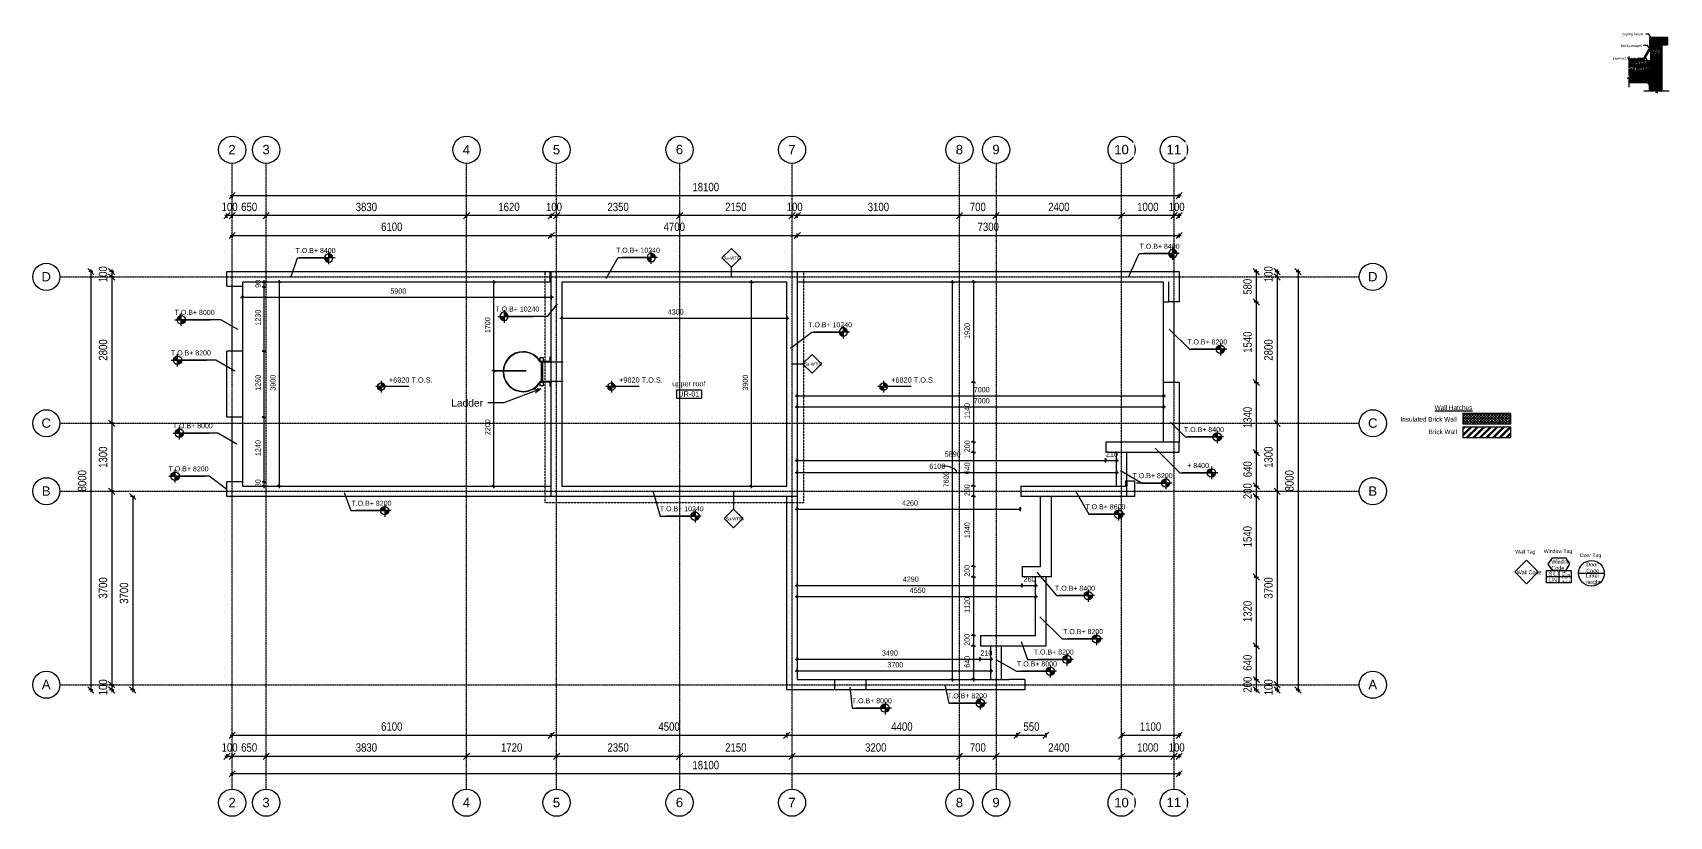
# Model space of a CAD drawing. Header units: millimetres. Extents: x -11768 to 19510, y -4436 to 10550.
import ezdxf

# ---------------------------------------------------------------- set-up
doc = ezdxf.new("R2010")
doc.units = ezdxf.units.MM
doc.linetypes.add('Grid Line', pattern=[22.225, 12.7, -3.175, 3.175, -3.175])
doc.linetypes.add('Hidden', pattern=[7.14375, 4.7625, -2.38125])
for name, color, linetype, lineweight in [('A-ANNO-DIMS', 211, 'Continuous', 9), ('A-ANNO-DIMS-40', 211, 'Continuous', 9), ('A-AREA-IDEN', 2, 'Continuous', 9), ('A-CLNG', 13, 'Continuous', 18), ('A-DETL-GENF', 92, 'Continuous', 18), ('A-DETL-HDLN', 90, 'Hidden', 18), ('A-DETL-MBND', 5, 'Continuous', 18), ('A-DETL-MEDM', 33, 'Continuous', 18), ('A-DETL-THIN', 151, 'Continuous', 18), ('A-DOOR-IDEN', 7, 'Continuous', 18), ('A-FLOR', 192, 'Continuous', 18), ('A-FLOR-MCUT', 51, 'Continuous', 18), ('A-FLOR-PATT', 8, 'Continuous', 18), ('A-GENM', 13, 'Continuous', 18), ('A-GLAZ-IDEN', 7, 'Continuous', 18), ('A-WALL', 113, 'Continuous', 18), ('A-WALL-IDEN', 7, 'Continuous', 18), ('A-WALL-PATT', 111, 'Continuous', 18), ('Door tag_dwg', 8, 'Continuous', 18), ('G-ANNO-DIMS', 111, 'Continuous', 9), ('G-ANNO-TEXT', 231, 'Continuous', 9), ('S-COLS', 52, 'Continuous', 18), ('S-GRID', 1, 'Continuous', 9), ('S-GRID-IDEN', 1, 'Continuous', 9), ('Wall  tag_dwg', 8, 'Continuous', 18), ('Window tag_dwg', 8, 'Continuous', 18)]:
    doc.layers.add(name, color=color, linetype=linetype, lineweight=lineweight)
doc.styles.add('Arial', font='arial.ttf', dxfattribs={"height": 180})
doc.styles.add('Arial Narrow', font='ARIALN.TTF', dxfattribs={"height": 75})
doc.styles.add('Arial Narrow_1', font='ARIALN.TTF', dxfattribs={"height": 40})
doc.styles.add('Arial Narrow_2', font='ARIALN.TTF', dxfattribs={"height": 160})
doc.styles.add('Arial Narrow_3', font='ARIALN.TTF', dxfattribs={"height": 60})
doc.styles.add('Arial Narrow_4', font='ARIALN.TTF', dxfattribs={"height": 100})
doc.styles.add('Arial_1', font='arial.ttf', dxfattribs={"height": 100})
doc.styles.add('Arial_2', font='arial.ttf', dxfattribs={"height": 96})
doc.styles.add('Arial_3', font='arial.ttf', dxfattribs={"height": 140})
doc.styles.add('Arial_4', font='arial.ttf', dxfattribs={"height": 87.5})
doc.styles.add('Arial_5', font='arial.ttf', dxfattribs={"height": 70})
doc.styles.add('Arial_6', font='arial.ttf', dxfattribs={"height": 50})
doc.dimstyles.new('dimension_line', dxfattribs={"dimscale": 304.8, "dimtxt": 102.343097, "dimasz": 0.131234, "dimexe": 0.131234, "dimexo": 0.0625, "dimgap": 0.131234, "dimtad": 1, "dimdec": 0, "dimrnd": 10, "dimzin": 0, "dimdsep": 46, "dimtxsty": 'Arial Narrow_4', "dimblk1": 'OBLIQUE', "dimblk2": 'OBLIQUE', "dimsah": 1, "dimcen": 0.09, "dimdle": 0.131234, "dimazin": 0, "dimtfac": 1, "dimtdec": 4, "dimtix": 1, "dimtmove": 0, "dimatfit": 3, "dimfxl": 0.131234, "dimfxlon": 1, "dimtvp": 1, "dimtolj": 1, "dimtzin": 0, "dimarcsym": 2})
doc.dimstyles.new('dimension_line_1', dxfattribs={"dimscale": 304.8, "dimtxt": 102.343097, "dimasz": 0.131234, "dimexe": 0.131234, "dimexo": 0.0625, "dimgap": 0.131234, "dimtad": 1, "dimdec": 0, "dimrnd": 10, "dimzin": 0, "dimdsep": 46, "dimtxsty": 'Arial Narrow_4', "dimblk1": 'OBLIQUE', "dimblk2": 'OBLIQUE', "dimsah": 1, "dimcen": 0.09, "dimdle": 0.131234, "dimazin": 0, "dimtfac": 1, "dimtdec": 4, "dimtix": 1, "dimtmove": 1, "dimatfit": 3, "dimfxl": 0.131234, "dimfxlon": 1, "dimtvp": 1, "dimtolj": 1, "dimtzin": 0, "dimarcsym": 2})
doc.dimstyles.new('dimension_line_3MM', dxfattribs={"dimscale": 304.8, "dimtxt": 163.748956, "dimasz": 0.393701, "dimexe": 0.131234, "dimexo": 0.0625, "dimgap": 0.131234, "dimtad": 1, "dimdec": 0, "dimrnd": 10, "dimzin": 0, "dimdsep": 46, "dimtxsty": 'Arial Narrow_2', "dimblk1": 'OBLIQUE', "dimblk2": 'OBLIQUE', "dimsah": 1, "dimcen": 0.09, "dimdle": 0.131234, "dimazin": 0, "dimtfac": 1, "dimtdec": 4, "dimtix": 1, "dimtmove": 0, "dimatfit": 3, "dimfxl": 0.131234, "dimfxlon": 1, "dimtvp": 1, "dimtolj": 1, "dimtzin": 0, "dimarcsym": 2})
pattern_1 = [(45, (2942.074, 5409.98), (-10.6066, 10.6066), [])]
pattern_2 = [(45, (19453.97, 5409.98), (-10.6066, 10.6066), [])]

msp = doc.modelspace()

# ---------------------------------------------------------------- texts
at = {"layer": 'A-AREA-IDEN', "char_height": 100, "attachment_point": 1, "style": 'Arial_1'}
for s, insert, width in [('upper roof', (454.6, 3886.8), 766.413), ('UR-01', (569.8, 3690.2), 487.426)]:
    msp.add_mtext(s, dxfattribs=dict(at, insert=insert, width=width))
at = {"layer": 'A-WALL-IDEN', "lineweight": 9, "char_height": 60, "width": 362.363, "attachment_point": 1, "style": 'Arial Narrow_3'}
for insert in [(1434.2, 6270.5), (2974.7, 4243.4), (1474.2, 1284.2)]:
    msp.add_mtext('Sa-WT03', dxfattribs=dict(at, insert=insert))
at = {"layer": 'G-ANNO-DIMS', "char_height": 96, "attachment_point": 1, "line_spacing_factor": 0.941778, "style": 'Arial_2'}
for s, insert, width in [('T.O.B+ 8400', (-6744.4, 6432.6), 913.225), ('T.O.B+ 10240', (-619.5, 6437.8), 1002.549), ('T.O.B+ 8400', (9387.2, 6513.2), 913.225), ('T.O.B+ 8000', (-9056.2, 5249.8), 913.225), ('T.O.B+ 10240', (-2924.2, 5313.1), 1002.549), ('T.O.B+ 10240', (3052.7, 5013), 1002.549), ('T.O.B+ 8200', (-9127.2, 4474.4), 913.225), ('T.O.B+ 8200', (10296.5, 4683.8), 913.225), ('T.O.B+ 8000', (-9091.3, 3079.8), 913.225), ('T.O.B+ 8400', (10234.6, 3007), 913.225), ('T.O.B+ 8200', (-9172.3, 2257.1), 913.225), ('+ 8400', (10299, 2320.5), 494.81), ('T.O.B+ 8200', (9252.9, 2126.5), 913.225), ('T.O.B+ 8200', (-5676.1, 1598.2), 913.225), ('T.O.B+ 10240', (217.7, 1493), 1002.549), ('T.O.B+ 8600', (8351.1, 1530.2), 913.225), ('T.O.B+ 8400', (7770, -26.8), 913.225), ('T.O.B+ 8200', (7925.3, -855.7), 913.225), ('T.O.B+ 8200', (7364.2, -1246.5), 913.225), ('T.O.B+ 8000', (7043.5, -1473.2), 913.225), ('T.O.B+ 8000', (3887.2, -2178.4), 913.225), ('T.O.B+ 8200', (5705.9, -2083.2), 913.225)]:
    msp.add_mtext(s, dxfattribs=dict(at, insert=insert, width=width))
at = {"layer": 'G-ANNO-TEXT', "color": 7, "attachment_point": 1}
for s, insert, char_height, width, style in [('brick parapet', (18584.1, 10328.1), 50, 500.253, 'Arial_6'), ('coping beam ', (18610, 10546.9), 50, 520.295, 'Arial_6'), ('inverted beam', (18426.9, 10081.6), 50, 548.354, 'Arial_6'), ('+6820 T.O.S.', (-4960.8, 3957.9), 100, 1013.333, 'Arial_1'), ('+9820 T.O.S.', (-560.8, 3957.9), 100, 1013.333, 'Arial_1'), ('+6820 T.O.S.', (4639.2, 3957.9), 100, 1013.333, 'Arial_1'), ('Ladder', (-3770.5, 3539.8), 140, 753.586, 'Arial_3'), ('Insulated Brick Wall', (14372.3, 3199.6), 87.5, 1338.818, 'Arial_4'), ('\\LWall Hatches', (15026.3, 3422.7), 87.5, 899.894, 'Arial_4'), ('Brick Wall', (14909, 2959.6), 87.5, 681.434, 'Arial_4'), ('Wall Tag', (16567.6, 658.6), 70, 482.616, 'Arial_5'), ('Window Tag', (17112.5, 669.5), 70, 675.021, 'Arial_5'), ('Door Tag', (17802.7, 589.6), 70, 501.856, 'Arial_5')]:
    msp.add_mtext(s, dxfattribs=dict(at, insert=insert, char_height=char_height, width=width, style=style))

# ---------------------------------------------------------------- blocks, each defined once
blk = doc.blocks.new('STEEL LADER FINAL - 24in Width-2556844-BLOCKWORK UR PLAN')
at = {"layer": 'A-GENM'}
for p, q in [((-2588, 4396), (-2586, 4390)), ((-2540, 4413), (-2543, 4419)), ((-2386, 4448), (-2386, 4442)), ((-2335, 4437), (-2335, 4443)), ((-2212, 4401), (-2212, 4394)), ((-2771, 4091), (-2778, 4091)), ((-2726, 4259), (-2721, 4255)), ((-2698, 4289), (-2703, 4294)), ((-2073, 4268), (-2073, 4337)), ((-2073, 4337), (-2013, 4337)), ((-2073, 4257), (-2073, 4247)), ((-2073, 4257), (-2023, 4257)), ((-2023, 4247), (-2073, 4247)), ((-2069, 4263), (-2013, 4263)), ((-2013, 4263), (-2069, 4263)), ((-2047, 3886), (-2047, 4247)), ((-2045, 3886), (-2045, 4247)), ((-2025, 4247), (-2025, 3886)), ((-2023, 4257), (-1687, 4257)), ((-1687, 4247), (-2023, 4247)), ((-2013, 4337), (-2013, 4263)), ((-2013, 4263), (-2013, 4257)), ((-2013, 4257), (-2013, 4263)), ((-1884, 4262), (-2013, 4262)), ((-1879, 4346), (-1884, 4346)), ((-1884, 4346), (-1884, 4262)), ((-1879, 4257), (-1879, 4346)), ((-1687, 4257), (-1637, 4257)), ((-1637, 4247), (-1687, 4247)), ((-1637, 4247), (-1637, 4257)), ((-2778, 4040), (-2771, 4040)), ((-2721, 3877), (-2726, 3873)), ((-2703, 3838), (-2698, 3842)), ((-2073, 3886), (-2073, 3876)), ((-2073, 3886), (-2023, 3886)), ((-2023, 3876), (-2073, 3876)), ((-2073, 3876), (-2073, 3875)), ((-2013, 3875), (-2073, 3875)), ((-2013, 3875), (-2073, 3875)), ((-2073, 3796), (-2073, 3863)), ((-2013, 3796), (-2073, 3796)), ((-2069, 3869), (-2013, 3869)), ((-2069, 3869), (-2013, 3869)), ((-2023, 3886), (-1687, 3886)), ((-1687, 3876), (-2023, 3876)), ((-2013, 3875), (-2013, 3869)), ((-2013, 3869), (-2013, 3875)), ((-2013, 3871), (-1884, 3871)), ((-2013, 3869), (-2013, 3796)), ((-1884, 3871), (-1884, 3796)), ((-1884, 3796), (-1879, 3796)), ((-1879, 3796), (-1879, 3876)), ((-1687, 3886), (-1637, 3886)), ((-1637, 3876), (-1687, 3876)), ((-1637, 3876), (-1637, 3886)), ((-2586, 3741), (-2588, 3736)), ((-2543, 3713), (-2540, 3719)), ((-2386, 3690), (-2386, 3684)), ((-2335, 3689), (-2335, 3695)), ((-2212, 3738), (-2212, 3731))]:
    blk.add_line(p, q, dxfattribs=at)
for radius, start, end in [(382, 90, 270), (376, 90, 270), (382, 112.5551, 120.1837), (376, 112.5307, 120.2886), (382, 31.0907, 90), (376, 30.5455, 90), (382, 80.7622, 88.4184), (376, 80.6047, 88.3916), (382, 31.0907, 61.2361), (376, 30.5455, 60.7033), (382, 176.189, 183.811), (376, 176.1245, 183.8755), (382, 143.4366, 149.6533), (376, 143.5117, 149.8354), (382, 210.3467, 216.5634), (376, 210.1646, 216.4883), (376, 270, 329.4545), (382, 270, 328.9093), (376, 299.2967, 329.4545), (382, 298.7639, 328.9093), (382, 239.8163, 247.4449), (376, 239.7114, 247.4693), (376, 271.6084, 279.3953), (382, 271.5816, 279.2378)]:
    blk.add_arc((-2396, 4066), radius, start, end, dxfattribs=at)
blk = doc.blocks.new('Walls 75 - Walls 75-2660413-BLOCKWORK UR PLAN')
at = {"layer": 'A-DETL-MBND'}
for p, q in [((9123, 1880), (9123, 1980)), ((9143, 1980), (9123, 1980)), ((9143, 1880), (9123, 1880)), ((9143, 1980), (9143, 1880))]:
    blk.add_line(p, q, dxfattribs=at)
blk = doc.blocks.new('Walls 76 - Walls 76-2660472-BLOCKWORK UR PLAN')
at = {"layer": 'A-DETL-MBND'}
for p, q in [((9121, 1902), (9121, 1980)), ((9123, 1980), (9121, 1980)), ((9123, 1902), (9121, 1902))]:
    blk.add_line(p, q, dxfattribs=at)
blk = doc.blocks.new('Generic Models 71 - Generic Models 140-2699953-BLOCKWORK UR PLAN')
at = {"layer": 'A-DETL-MBND'}
blk.add_line((-1857, 1830), (-1857, 3070), dxfattribs=at)
blk = doc.blocks.new('Family - ___-526506-Wall types legend')
at = {"layer": 'A-WALL-PATT'}
h = blk.add_hatch(dxfattribs=at)
h.set_pattern_fill('FP_1', color=256, style=0, pattern_type=2)
h.set_pattern_definition([(45, (0, 0), (-26.5165, 26.5165), []), (135, (0, 0), (-26.5165, -26.5165), [])])
h.paths.add_polyline_path([(1709, 3067), (1709, 3267), (794, 3267), (794, 3067)])
at = {"layer": 'A-WALL'}
for p, q in [((1709, 3267), (794, 3267)), ((794, 3267), (794, 3067)), ((1709, 3067), (1709, 3267)), ((794, 3067), (1709, 3067))]:
    blk.add_line(p, q, dxfattribs=at)
blk = doc.blocks.new('Family - ___-742179-Wall types legend')
at = {"layer": 'A-WALL-PATT'}
h = blk.add_hatch(dxfattribs=at)
h.set_pattern_fill('FP_2', color=256, style=0, pattern_type=2)
h.set_pattern_definition([(45, (0, 0), (-62.8618, 62.8618), []), (45, (0, 95.25), (-62.8618, 62.8618), [])])
h.paths.add_polyline_path([(1709, 2805), (1709, 3005), (794, 3005), (794, 2805)])
at = {"layer": 'A-WALL'}
for p, q in [((1709, 3005), (794, 3005)), ((794, 3005), (794, 2805)), ((1709, 2805), (1709, 3005)), ((794, 2805), (1709, 2805))]:
    blk.add_line(p, q, dxfattribs=at)
blk = doc.blocks.new('Wall  tag_dwg_M_Wall Tag - 12mm-36223-Blockwork GF Plan-526534-Wall Tag')
at = {"layer": 'A-WALL-IDEN', "flags": 128}
blk.add_lwpolyline([(238, 462), (13, 237), (238, 11), (463, 237)], close=True, dxfattribs=at)
blk = doc.blocks.new('Wall  tag_dwg-526533-Wall Tag')
blk.add_blockref('Wall  tag_dwg_M_Wall Tag - 12mm-36223-Blockwork GF Plan-526534-Wall Tag', (0, 0))
at = {"layer": 'A-WALL-IDEN', "insert": (49, 265), "char_height": 75, "width": 475.28, "attachment_point": 1, "line_spacing_factor": 0.974696, "style": 'Arial Narrow'}
blk.add_mtext('Wall Code', dxfattribs=at)
blk = doc.blocks.new('Window tag_dwg_M_Window Tag - M_Window Tag-3796-Blockwork GF Plan-526543-Window Tag')
at = {"layer": 'A-GLAZ-IDEN'}
for p, q in [((32, 148), (504, 148)), ((167, 266), (369, 266)), ((268, 266), (268, 30))]:
    blk.add_line(p, q, dxfattribs=at)
at = {"layer": 'A-GLAZ-IDEN', "flags": 128}
for points in [[(144, 266), (64, 385), (144, 504), (392, 504), (472, 385), (392, 266)], [(336, 266), (504, 266), (504, 30), (32, 30), (32, 266), (203, 266)]]:
    blk.add_lwpolyline(points, dxfattribs=at)
at = {"layer": 'A-GLAZ-IDEN', "char_height": 75, "attachment_point": 1, "line_spacing_factor": 0.974696, "style": 'Arial Narrow'}
for s, insert, width in [('SIL', (75, 240), 154.74), ('LIN', (75, 118), 160.27)]:
    blk.add_mtext(s, dxfattribs=dict(at, insert=insert, width=width))
blk = doc.blocks.new('Window tag_dwg-526542-Window Tag')
blk.add_blockref('Window tag_dwg_M_Window Tag - M_Window Tag-3796-Blockwork GF Plan-526543-Window Tag', (0, 0))
at = {"layer": 'A-GLAZ-IDEN', "attachment_point": 1, "line_spacing_factor": 0.974696}
for s, insert, char_height, width, style in [('Window\\PCode', (125, 472), 75, 366.59, 'Arial Narrow'), ('Sill\\PHeight', (328, 258), 40, 158.67, 'Arial Narrow_1'), ('Lintel\\PHeight', (330, 139), 40, 158.67, 'Arial Narrow_1')]:
    blk.add_mtext(s, dxfattribs=dict(at, insert=insert, char_height=char_height, width=width, style=style))
blk = doc.blocks.new('Door tag_dwg_M_Door Tag - M_Door Tag-1233-Blockwork GF Plan-526554-Door Tag')
at = {"layer": 'A-DOOR-IDEN'}
blk.add_line((-37, 211), (456, 211), dxfattribs=at)
blk.add_circle((209, 211), 246, dxfattribs=at)
blk = doc.blocks.new('Door tag_dwg-526553-Door Tag')
blk.add_blockref('Door tag_dwg_M_Door Tag - M_Door Tag-1233-Blockwork GF Plan-526554-Door Tag', (0, 0))
at = {"layer": 'A-DOOR-IDEN', "char_height": 75, "attachment_point": 1, "line_spacing_factor": 0.974696, "style": 'Arial Narrow'}
for s, insert, width in [('Door\\PCode', (110, 420), 245.93), ('Lintel\\Pheight', (103, 203), 280.01)]:
    blk.add_mtext(s, dxfattribs=dict(at, insert=insert, width=width))
blk = doc.blocks.new('SEQ-SV-C-STR_rvt-1-UPPER ROOF TYPICAL COPING SECTION')
at = {"layer": 'A-FLOR-PATT'}
h = blk.add_hatch(dxfattribs=at)
h.set_pattern_fill('FP_7', color=9, style=0, pattern_type=2)
h.set_pattern_definition(pattern_1)
h.paths.add_polyline_path([(2232, 9620), (2843, 9620), (2843, 9820), (2232, 9820), (2232, 9733), (2265, 9717), (2198, 9683), (2232, 9667), (2232, 9621)])
h = blk.add_hatch(dxfattribs=at)
h.set_pattern_fill('FP_7', color=9, style=0, pattern_type=2)
h.set_pattern_definition(pattern_1)
h.paths.add_polyline_path([(2232, 9620), (2843, 9620), (2843, 9820), (2232, 9820), (2232, 9733), (2265, 9717), (2198, 9683), (2232, 9667), (2232, 9621)])
at = {"layer": 'S-COLS'}
h = blk.add_hatch(dxfattribs=at)
h.set_pattern_fill('FP_7', color=256, style=0, pattern_type=2)
h.set_pattern_definition(pattern_1)
h.paths.add_polyline_path([(2763, 9391), (2776, 9430), (2843, 9430), (2843, 9620), (2643, 9620), (2643, 9430), (2710, 9430), (2727, 9477), (2757, 9391), (2760, 9391)])
h.paths.add_polyline_path([(2722, 9820), (2843, 9820), (2843, 10120), (2643, 10120), (2643, 9820)])
h = blk.add_hatch(dxfattribs=at)
h.set_pattern_fill('FP_7', color=256, style=0, pattern_type=2)
h.set_pattern_definition(pattern_1)
h.paths.add_polyline_path([(2763, 9391), (2776, 9430), (2843, 9430), (2843, 9620), (2643, 9620), (2643, 9430), (2710, 9430), (2727, 9477), (2757, 9391), (2760, 9391)])
h.paths.add_polyline_path([(2722, 9820), (2843, 9820), (2843, 10120), (2643, 10120), (2643, 9820)])
at = {"layer": 'A-FLOR', "color": 7}
for p, q in [((2643, 9820), (2232, 9820)), ((2843, 9620), (2843, 9820)), ((2232, 9620), (2643, 9620))]:
    blk.add_line(p, q, dxfattribs=at)
at = {"layer": 'S-COLS', "color": 7}
for p, q in [((2843, 10120), (2643, 10120)), ((2643, 10120), (2643, 9944)), ((2843, 9820), (2843, 10120)), ((2643, 9894), (2643, 9820)), ((2643, 9620), (2643, 9430)), ((2843, 9430), (2843, 9620))]:
    blk.add_line(p, q, dxfattribs=at)
blk = doc.blocks.new('Generic Models 101 - Generic Models 101-1815137-UPPER ROOF TYPICAL COPING SECTION')
at = {"layer": 'A-GENM'}
for p, q in [((2623, 9600), (2573, 9600)), ((2573, 9600), (2573, 9598)), ((2573, 9598), (2573, 9596)), ((2573, 9596), (2577, 9596)), ((2583, 9590), (2583, 9586)), ((2610, 9560), (2613, 9560)), ((2619, 9554), (2619, 9550)), ((2619, 9550), (2623, 9550)), ((2623, 9550), (2623, 9600))]:
    blk.add_line(p, q, dxfattribs=at)
for centre, radius, start, end in [((2581, 9594), 4.74, 159.9161, 290.0839), ((2584, 9559), 26.7, 2.2366, 91.4634), ((2617, 9559), 4.7, 160.4077, 289.5923)]:
    blk.add_arc(centre, radius, start, end, dxfattribs=at)
blk = doc.blocks.new('Walls 23 - Walls 1-1916093-UPPER ROOF TYPICAL COPING SECTION')
at = {"layer": 'A-WALL'}
for p, q in [((2963, 10458), (2643, 10458)), ((2643, 10438), (2943, 10438)), ((2943, 10338), (2865, 10338)), ((2865, 10338), (2865, 10318)), ((2943, 10438), (2943, 10338)), ((2963, 10318), (2963, 10458)), ((2865, 10318), (2963, 10318))]:
    blk.add_line(p, q, dxfattribs=at)
blk = doc.blocks.new('Walls 12 - Walls 3-1922320-UPPER ROOF TYPICAL COPING SECTION')
at = {"layer": 'A-WALL'}
for p, q in [((2963, 10460), (2621, 10460)), ((2621, 10460), (2621, 10458)), ((2621, 10458), (2643, 10458)), ((2643, 10458), (2963, 10458)), ((2965, 10460), (2963, 10460)), ((2963, 10460), (2963, 10458)), ((2963, 10458), (2963, 10460)), ((2963, 10458), (2963, 10318)), ((2965, 10318), (2965, 10460)), ((2963, 10318), (2865, 10318)), ((2865, 10318), (2865, 10316)), ((2865, 10316), (2965, 10316)), ((2965, 10318), (2963, 10318)), ((2963, 10318), (2965, 10318)), ((2965, 10316), (2965, 10318))]:
    blk.add_line(p, q, dxfattribs=at)
blk = doc.blocks.new('Floors 15 - Floors 15-2593121-UPPER ROOF TYPICAL COPING SECTION')
at = {"layer": 'A-FLOR'}
for p, q in [((2521, 10044), (2504, 10054)), ((2504, 10054), (2504, 10044)), ((2504, 10044), (2521, 10044))]:
    blk.add_line(p, q, dxfattribs=at)
blk = doc.blocks.new('Detail Items - Break Line - v2021 - Detail Items - Break Line - v2021-1062368-UPPER ROOF TYPICAL COPING SECTION')
at = {"layer": 'A-DETL-MEDM'}
for p, q in [((2710, 9430), (2514, 9430)), ((2727, 9477), (2710, 9430)), ((2757, 9391), (2727, 9477)), ((2776, 9430), (2763, 9391)), ((2998, 9430), (2776, 9430))]:
    blk.add_line(p, q, dxfattribs=at)
blk = doc.blocks.new('Detail Items - Break Line - v2021 - Detail Items - Break Line - v2021-2383758-UPPER ROOF TYPICAL COPING SECTION')
at = {"layer": 'A-DETL-MEDM'}
for p, q in [((2232, 9733), (2232, 10092)), ((2198, 9683), (2265, 9717)), ((2265, 9717), (2232, 9733)), ((2232, 9667), (2198, 9683)), ((2232, 9506), (2232, 9667))]:
    blk.add_line(p, q, dxfattribs=at)
blk = doc.blocks.new('Grid - M_Grid Head - Circle-24584-BLOCKWORK UR PLAN')
at = {"layer": 'S-GRID-IDEN'}
blk.add_circle((0, 0), 6.5, dxfattribs=at)
blk = doc.blocks.new('DIMBLOCK1-BLOCKWORK UR PLAN')
at = {"layer": 'A-ANNO-DIMS-40', "lineweight": 18, "transparency": 16777216}
for p, q in [((10043, 7051), (9983, 6991)), ((10043, 7051), (10103, 7111)), ((10143, 7051), (10083, 6991)), ((10143, 7051), (10203, 7111))]:
    blk.add_line(p, q, dxfattribs=at)
at = {"layer": 'A-ANNO-DIMS-40', "transparency": 16777216}
for p, q in [((10043, 7011), (10043, 7091)), ((10183, 7051), (10043, 7051)), ((10043, 7051), (10043, 7011)), ((10143, 7011), (10143, 7091)), ((10143, 7051), (10143, 7011))]:
    blk.add_line(p, q, dxfattribs=at)
at = {"layer": 'A-ANNO-DIMS-40', "color": 0, "transparency": 16777216, "insert": (9941, 7298), "char_height": 160, "width": 364.93, "attachment_point": 1, "line_spacing_factor": 0.974696, "style": 'Arial Narrow_2'}
blk.add_mtext('100', dxfattribs=at)
blk = doc.blocks.new('_Oblique')
at = {"color": 0, "linetype": 'ByBlock', "lineweight": -2}
blk.add_line((-0.5, -0.5), (0.5, 0.5), dxfattribs=at)
blk = doc.blocks.new('DIMBLOCK2-BLOCKWORK UR PLAN')
at = {"layer": 'A-ANNO-DIMS-40', "lineweight": 18, "transparency": 16777216}
for p, q in [((9043, 7051), (8983, 6991)), ((9043, 7051), (9103, 7111)), ((10043, 7051), (9983, 6991)), ((10043, 7051), (10103, 7111))]:
    blk.add_line(p, q, dxfattribs=at)
at = {"layer": 'A-ANNO-DIMS-40', "transparency": 16777216}
for p, q in [((9043, 7011), (9043, 7091)), ((10043, 7051), (9043, 7051)), ((9043, 7051), (9043, 7011)), ((10043, 7011), (10043, 7091)), ((10043, 7051), (10043, 7011))]:
    blk.add_line(p, q, dxfattribs=at)
at = {"layer": 'A-ANNO-DIMS-40', "color": 0, "transparency": 16777216, "insert": (9340, 7298), "char_height": 160, "width": 486.57, "attachment_point": 1, "line_spacing_factor": 0.974696, "style": 'Arial Narrow_2'}
blk.add_mtext('1000', dxfattribs=at)
blk = doc.blocks.new('DIMBLOCK3-BLOCKWORK UR PLAN')
at = {"layer": 'A-ANNO-DIMS-40', "lineweight": 18, "transparency": 16777216}
for p, q in [((6644, 7051), (6584, 6991)), ((6644, 7051), (6704, 7111)), ((9043, 7051), (8983, 6991)), ((9043, 7051), (9103, 7111))]:
    blk.add_line(p, q, dxfattribs=at)
at = {"layer": 'A-ANNO-DIMS-40', "transparency": 16777216}
for p, q in [((6644, 7011), (6644, 7091)), ((9043, 7051), (6644, 7051)), ((6644, 7051), (6644, 7011)), ((9043, 7011), (9043, 7091)), ((9043, 7051), (9043, 7011))]:
    blk.add_line(p, q, dxfattribs=at)
at = {"layer": 'A-ANNO-DIMS-40', "color": 0, "transparency": 16777216, "insert": (7640, 7298), "char_height": 160, "width": 486.57, "attachment_point": 1, "line_spacing_factor": 0.974696, "style": 'Arial Narrow_2'}
blk.add_mtext('2400', dxfattribs=at)
blk = doc.blocks.new('DIMBLOCK4-BLOCKWORK UR PLAN')
at = {"layer": 'A-ANNO-DIMS-40', "lineweight": 18, "transparency": 16777216}
for p, q in [((5944, 7051), (5884, 6991)), ((5944, 7051), (6004, 7111)), ((6644, 7051), (6584, 6991)), ((6644, 7051), (6704, 7111))]:
    blk.add_line(p, q, dxfattribs=at)
at = {"layer": 'A-ANNO-DIMS-40', "transparency": 16777216}
for p, q in [((5944, 7011), (5944, 7091)), ((6644, 7051), (5944, 7051)), ((5944, 7051), (5944, 7011)), ((6644, 7011), (6644, 7091)), ((6644, 7051), (6644, 7011))]:
    blk.add_line(p, q, dxfattribs=at)
at = {"layer": 'A-ANNO-DIMS-40', "color": 0, "transparency": 16777216, "insert": (6142, 7298), "char_height": 160, "width": 364.93, "attachment_point": 1, "line_spacing_factor": 0.974696, "style": 'Arial Narrow_2'}
blk.add_mtext('700', dxfattribs=at)
blk = doc.blocks.new('DIMBLOCK5-BLOCKWORK UR PLAN')
at = {"layer": 'A-ANNO-DIMS-40', "lineweight": 18, "transparency": 16777216}
for p, q in [((2843, 7051), (2783, 6991)), ((2843, 7051), (2903, 7111)), ((5944, 7051), (5884, 6991)), ((5944, 7051), (6004, 7111))]:
    blk.add_line(p, q, dxfattribs=at)
at = {"layer": 'A-ANNO-DIMS-40', "transparency": 16777216}
for p, q in [((2843, 7011), (2843, 7091)), ((5944, 7051), (2843, 7051)), ((2843, 7051), (2843, 7011)), ((5944, 7011), (5944, 7091)), ((5944, 7051), (5944, 7011))]:
    blk.add_line(p, q, dxfattribs=at)
at = {"layer": 'A-ANNO-DIMS-40', "color": 0, "transparency": 16777216, "insert": (4191, 7298), "char_height": 160, "width": 486.57, "attachment_point": 1, "line_spacing_factor": 0.974696, "style": 'Arial Narrow_2'}
blk.add_mtext('3100', dxfattribs=at)
blk = doc.blocks.new('DIMBLOCK6-BLOCKWORK UR PLAN')
at = {"layer": 'A-ANNO-DIMS-40', "lineweight": 18, "transparency": 16777216}
for p, q in [((2744, 7051), (2684, 6991)), ((2744, 7051), (2804, 7111)), ((2843, 7051), (2783, 6991)), ((2843, 7051), (2903, 7111))]:
    blk.add_line(p, q, dxfattribs=at)
at = {"layer": 'A-ANNO-DIMS-40', "transparency": 16777216}
for p, q in [((2744, 7011), (2744, 7091)), ((2843, 7051), (2744, 7051)), ((2744, 7051), (2744, 7011)), ((2843, 7011), (2843, 7091)), ((2843, 7051), (2843, 7011))]:
    blk.add_line(p, q, dxfattribs=at)
at = {"layer": 'A-ANNO-DIMS-40', "color": 0, "transparency": 16777216, "insert": (2641, 7298), "char_height": 160, "width": 364.93, "attachment_point": 1, "line_spacing_factor": 0.974696, "style": 'Arial Narrow_2'}
blk.add_mtext('100', dxfattribs=at)
blk = doc.blocks.new('DIMBLOCK7-BLOCKWORK UR PLAN')
at = {"layer": 'A-ANNO-DIMS-40', "lineweight": 18, "transparency": 16777216}
for p, q in [((594, 7051), (534, 6991)), ((594, 7051), (654, 7111)), ((2744, 7051), (2684, 6991)), ((2744, 7051), (2804, 7111))]:
    blk.add_line(p, q, dxfattribs=at)
at = {"layer": 'A-ANNO-DIMS-40', "transparency": 16777216}
for p, q in [((594, 7011), (594, 7091)), ((2744, 7051), (594, 7051)), ((594, 7051), (594, 7011)), ((2744, 7011), (2744, 7091)), ((2744, 7051), (2744, 7011))]:
    blk.add_line(p, q, dxfattribs=at)
at = {"layer": 'A-ANNO-DIMS-40', "color": 0, "transparency": 16777216, "insert": (1466, 7298), "char_height": 160, "width": 486.57, "attachment_point": 1, "line_spacing_factor": 0.974696, "style": 'Arial Narrow_2'}
blk.add_mtext('2150', dxfattribs=at)
blk = doc.blocks.new('DIMBLOCK8-BLOCKWORK UR PLAN')
at = {"layer": 'A-ANNO-DIMS-40', "lineweight": 18, "transparency": 16777216}
for p, q in [((-1756, 7051), (-1816, 6991)), ((-1756, 7051), (-1696, 7111)), ((594, 7051), (534, 6991)), ((594, 7051), (654, 7111))]:
    blk.add_line(p, q, dxfattribs=at)
at = {"layer": 'A-ANNO-DIMS-40', "transparency": 16777216}
for p, q in [((-1756, 7011), (-1756, 7091)), ((594, 7051), (-1756, 7051)), ((-1756, 7051), (-1756, 7011)), ((594, 7011), (594, 7091)), ((594, 7051), (594, 7011))]:
    blk.add_line(p, q, dxfattribs=at)
at = {"layer": 'A-ANNO-DIMS-40', "color": 0, "transparency": 16777216, "insert": (-784, 7298), "char_height": 160, "width": 486.57, "attachment_point": 1, "line_spacing_factor": 0.974696, "style": 'Arial Narrow_2'}
blk.add_mtext('2350', dxfattribs=at)
blk = doc.blocks.new('DIMBLOCK9-BLOCKWORK UR PLAN')
at = {"layer": 'A-ANNO-DIMS-40', "lineweight": 18, "transparency": 16777216}
for p, q in [((-1857, 7051), (-1917, 6991)), ((-1857, 7051), (-1797, 7111)), ((-1756, 7051), (-1816, 6991)), ((-1756, 7051), (-1696, 7111))]:
    blk.add_line(p, q, dxfattribs=at)
at = {"layer": 'A-ANNO-DIMS-40', "transparency": 16777216}
for p, q in [((-1857, 7011), (-1857, 7091)), ((-1756, 7051), (-1857, 7051)), ((-1857, 7051), (-1857, 7011)), ((-1756, 7011), (-1756, 7091)), ((-1756, 7051), (-1756, 7011))]:
    blk.add_line(p, q, dxfattribs=at)
at = {"layer": 'A-ANNO-DIMS-40', "color": 0, "transparency": 16777216, "insert": (-1959, 7298), "char_height": 160, "width": 364.93, "attachment_point": 1, "line_spacing_factor": 0.974696, "style": 'Arial Narrow_2'}
blk.add_mtext('100', dxfattribs=at)
blk = doc.blocks.new('DIMBLOCK10-BLOCKWORK UR PLAN')
at = {"layer": 'A-ANNO-DIMS-40', "lineweight": 18, "transparency": 16777216}
for p, q in [((-3477, 7051), (-3537, 6991)), ((-3477, 7051), (-3417, 7111)), ((-1857, 7051), (-1917, 6991)), ((-1857, 7051), (-1797, 7111))]:
    blk.add_line(p, q, dxfattribs=at)
at = {"layer": 'A-ANNO-DIMS-40', "transparency": 16777216}
for p, q in [((-3477, 7011), (-3477, 7091)), ((-1857, 7051), (-3477, 7051)), ((-3477, 7051), (-3477, 7011)), ((-1857, 7011), (-1857, 7091)), ((-1857, 7051), (-1857, 7011))]:
    blk.add_line(p, q, dxfattribs=at)
at = {"layer": 'A-ANNO-DIMS-40', "color": 0, "transparency": 16777216, "insert": (-2870, 7298), "char_height": 160, "width": 486.57, "attachment_point": 1, "line_spacing_factor": 0.974696, "style": 'Arial Narrow_2'}
blk.add_mtext('1620', dxfattribs=at)
blk = doc.blocks.new('DIMBLOCK11-BLOCKWORK UR PLAN')
at = {"layer": 'A-ANNO-DIMS-40', "lineweight": 18, "transparency": 16777216}
for p, q in [((-7307, 7051), (-7367, 6991)), ((-7307, 7051), (-7247, 7111)), ((-3477, 7051), (-3537, 6991)), ((-3477, 7051), (-3417, 7111))]:
    blk.add_line(p, q, dxfattribs=at)
at = {"layer": 'A-ANNO-DIMS-40', "transparency": 16777216}
for p, q in [((-7307, 7011), (-7307, 7091)), ((-3477, 7051), (-7307, 7051)), ((-7307, 7051), (-7307, 7011)), ((-3477, 7011), (-3477, 7091)), ((-3477, 7051), (-3477, 7011))]:
    blk.add_line(p, q, dxfattribs=at)
at = {"layer": 'A-ANNO-DIMS-40', "color": 0, "transparency": 16777216, "insert": (-5595, 7298), "char_height": 160, "width": 486.57, "attachment_point": 1, "line_spacing_factor": 0.974696, "style": 'Arial Narrow_2'}
blk.add_mtext('3830', dxfattribs=at)
blk = doc.blocks.new('DIMBLOCK12-BLOCKWORK UR PLAN')
at = {"layer": 'A-ANNO-DIMS-40', "lineweight": 18, "transparency": 16777216}
for p, q in [((-7957, 7051), (-8017, 6991)), ((-7957, 7051), (-7897, 7111)), ((-7307, 7051), (-7367, 6991)), ((-7307, 7051), (-7247, 7111))]:
    blk.add_line(p, q, dxfattribs=at)
at = {"layer": 'A-ANNO-DIMS-40', "transparency": 16777216}
for p, q in [((-7957, 7011), (-7957, 7091)), ((-7307, 7051), (-7957, 7051)), ((-7957, 7051), (-7957, 7011)), ((-7307, 7011), (-7307, 7091)), ((-7307, 7051), (-7307, 7011))]:
    blk.add_line(p, q, dxfattribs=at)
at = {"layer": 'A-ANNO-DIMS-40', "color": 0, "transparency": 16777216, "insert": (-7784, 7298), "char_height": 160, "width": 364.93, "attachment_point": 1, "line_spacing_factor": 0.974696, "style": 'Arial Narrow_2'}
blk.add_mtext('650', dxfattribs=at)
blk = doc.blocks.new('DIMBLOCK13-BLOCKWORK UR PLAN')
at = {"layer": 'A-ANNO-DIMS-40', "lineweight": 18, "transparency": 16777216}
for p, q in [((-8057, 7051), (-8117, 6991)), ((-8057, 7051), (-7997, 7111)), ((-7957, 7051), (-8017, 6991)), ((-7957, 7051), (-7897, 7111))]:
    blk.add_line(p, q, dxfattribs=at)
at = {"layer": 'A-ANNO-DIMS-40', "transparency": 16777216}
for p, q in [((-7957, 7051), (-8097, 7051)), ((-8057, 7011), (-8057, 7091)), ((-8057, 7051), (-8057, 7011)), ((-7957, 7011), (-7957, 7091)), ((-7957, 7051), (-7957, 7011))]:
    blk.add_line(p, q, dxfattribs=at)
at = {"layer": 'A-ANNO-DIMS-40', "color": 0, "transparency": 16777216, "insert": (-8159, 7298), "char_height": 160, "width": 364.93, "attachment_point": 1, "line_spacing_factor": 0.974696, "style": 'Arial Narrow_2'}
blk.add_mtext('100', dxfattribs=at)
blk = doc.blocks.new('DIMBLOCK14-BLOCKWORK UR PLAN')
at = {"layer": 'A-ANNO-DIMS-40', "lineweight": 18, "transparency": 16777216}
for p, q in [((-7957, 7431), (-8017, 7371)), ((-7957, 7431), (-7897, 7491)), ((10143, 7431), (10083, 7371)), ((10143, 7431), (10203, 7491))]:
    blk.add_line(p, q, dxfattribs=at)
at = {"layer": 'A-ANNO-DIMS-40', "transparency": 16777216}
for p, q in [((10183, 7431), (-7997, 7431)), ((-7957, 7391), (-7957, 7471)), ((-7957, 7431), (-7957, 7391)), ((10143, 7391), (10143, 7471)), ((10143, 7431), (10143, 7391))]:
    blk.add_line(p, q, dxfattribs=at)
at = {"layer": 'A-ANNO-DIMS-40', "color": 0, "transparency": 16777216, "insert": (840, 7678), "char_height": 160, "width": 608.21, "attachment_point": 1, "line_spacing_factor": 0.974696, "style": 'Arial Narrow_2'}
blk.add_mtext('18100', dxfattribs=at)
blk = doc.blocks.new('DIMBLOCK15-BLOCKWORK UR PLAN')
at = {"layer": 'A-ANNO-DIMS-40', "lineweight": 18, "transparency": 16777216}
for p, q in [((-7957, -3624), (-8017, -3684)), ((-7957, -3624), (-7897, -3564)), ((10143, -3624), (10083, -3684)), ((10143, -3624), (10203, -3564))]:
    blk.add_line(p, q, dxfattribs=at)
at = {"layer": 'A-ANNO-DIMS-40', "transparency": 16777216}
for p, q in [((10183, -3624), (-7997, -3624)), ((-7957, -3584), (-7957, -3664)), ((-7957, -3624), (-7957, -3584)), ((10143, -3584), (10143, -3664)), ((10143, -3624), (10143, -3584))]:
    blk.add_line(p, q, dxfattribs=at)
at = {"layer": 'A-ANNO-DIMS-40', "color": 0, "transparency": 16777216, "insert": (840, -3377), "char_height": 160, "width": 608.21, "attachment_point": 1, "line_spacing_factor": 0.974696, "style": 'Arial Narrow_2'}
blk.add_mtext('18100', dxfattribs=at)
blk = doc.blocks.new('M_Wall Tag1 - 12mm 2-498188-BLOCKWORK UR PLAN')
at = {"layer": 'A-WALL-IDEN', "lineweight": 9}
for p, q in [((-4.49, 0), (0.02, 4.51)), ((-4.49, 0), (0.02, -4.51)), ((0.02, 4.51), (4.53, 0)), ((0.02, -4.51), (4.53, 0))]:
    blk.add_line(p, q, dxfattribs=at)
blk = doc.blocks.new('DIMBLOCK16-BLOCKWORK UR PLAN')
at = {"layer": 'A-ANNO-DIMS-40', "lineweight": 18, "transparency": 16777216}
for p, q in [((-7957, 6671), (-8017, 6611)), ((-7957, 6671), (-7897, 6731)), ((-1857, 6671), (-1917, 6611)), ((-1857, 6671), (-1797, 6731))]:
    blk.add_line(p, q, dxfattribs=at)
at = {"layer": 'A-ANNO-DIMS-40', "transparency": 16777216}
for p, q in [((-7997, 6671), (-1857, 6671)), ((-7957, 6631), (-7957, 6711)), ((-7957, 6671), (-7957, 6631)), ((-1857, 6631), (-1857, 6711)), ((-1857, 6671), (-1857, 6631))]:
    blk.add_line(p, q, dxfattribs=at)
at = {"layer": 'A-ANNO-DIMS-40', "color": 0, "transparency": 16777216, "insert": (-5110, 6918), "char_height": 160, "width": 486.57, "attachment_point": 1, "line_spacing_factor": 0.974696, "style": 'Arial Narrow_2'}
blk.add_mtext('6100', dxfattribs=at)
blk = doc.blocks.new('DIMBLOCK17-BLOCKWORK UR PLAN')
at = {"layer": 'A-ANNO-DIMS-40', "lineweight": 18, "transparency": 16777216}
for p, q in [((-1857, 6671), (-1917, 6611)), ((-1857, 6671), (-1797, 6731)), ((2843, 6671), (2783, 6611)), ((2843, 6671), (2903, 6731))]:
    blk.add_line(p, q, dxfattribs=at)
at = {"layer": 'A-ANNO-DIMS-40', "transparency": 16777216}
for p, q in [((-1857, 6631), (-1857, 6711)), ((-1857, 6671), (2843, 6671)), ((-1857, 6671), (-1857, 6631)), ((2843, 6631), (2843, 6711)), ((2843, 6671), (2843, 6631))]:
    blk.add_line(p, q, dxfattribs=at)
at = {"layer": 'A-ANNO-DIMS-40', "color": 0, "transparency": 16777216, "insert": (290, 6918), "char_height": 160, "width": 486.57, "attachment_point": 1, "line_spacing_factor": 0.974696, "style": 'Arial Narrow_2'}
blk.add_mtext('4700', dxfattribs=at)
blk = doc.blocks.new('DIMBLOCK18-BLOCKWORK UR PLAN')
at = {"layer": 'A-ANNO-DIMS-40', "lineweight": 18, "transparency": 16777216}
for p, q in [((2843, 6671), (2783, 6611)), ((2843, 6671), (2903, 6731)), ((10143, 6671), (10083, 6611)), ((10143, 6671), (10203, 6731))]:
    blk.add_line(p, q, dxfattribs=at)
at = {"layer": 'A-ANNO-DIMS-40', "transparency": 16777216}
for p, q in [((2843, 6631), (2843, 6711)), ((2843, 6671), (10183, 6671)), ((2843, 6671), (2843, 6631)), ((10143, 6631), (10143, 6711)), ((10143, 6671), (10143, 6631))]:
    blk.add_line(p, q, dxfattribs=at)
at = {"layer": 'A-ANNO-DIMS-40', "color": 0, "transparency": 16777216, "insert": (6290, 6918), "char_height": 160, "width": 486.57, "attachment_point": 1, "line_spacing_factor": 0.974696, "style": 'Arial Narrow_2'}
blk.add_mtext('7300', dxfattribs=at)
blk = doc.blocks.new('DIMBLOCK19-BLOCKWORK UR PLAN')
at = {"layer": 'A-ANNO-DIMS-40', "lineweight": 18, "transparency": 16777216}
for p, q in [((-8057, -3287), (-8117, -3347)), ((-8057, -3287), (-7997, -3227)), ((-7957, -3287), (-8017, -3347)), ((-7957, -3287), (-7897, -3227))]:
    blk.add_line(p, q, dxfattribs=at)
at = {"layer": 'A-ANNO-DIMS-40', "transparency": 16777216}
for p, q in [((-8097, -3287), (-7957, -3287)), ((-8057, -3247), (-8057, -3327)), ((-8057, -3287), (-8057, -3247)), ((-7957, -3247), (-7957, -3327)), ((-7957, -3287), (-7957, -3247))]:
    blk.add_line(p, q, dxfattribs=at)
at = {"layer": 'A-ANNO-DIMS-40', "color": 0, "transparency": 16777216, "insert": (-8159, -3040), "char_height": 160, "width": 364.93, "attachment_point": 1, "line_spacing_factor": 0.974696, "style": 'Arial Narrow_2'}
blk.add_mtext('100', dxfattribs=at)
blk = doc.blocks.new('DIMBLOCK20-BLOCKWORK UR PLAN')
at = {"layer": 'A-ANNO-DIMS-40', "lineweight": 18, "transparency": 16777216}
for p, q in [((-7957, -3287), (-8017, -3347)), ((-7957, -3287), (-7897, -3227)), ((-7307, -3287), (-7367, -3347)), ((-7307, -3287), (-7247, -3227))]:
    blk.add_line(p, q, dxfattribs=at)
at = {"layer": 'A-ANNO-DIMS-40', "transparency": 16777216}
for p, q in [((-7957, -3247), (-7957, -3327)), ((-7957, -3287), (-7957, -3247)), ((-7957, -3287), (-7307, -3287)), ((-7307, -3247), (-7307, -3327)), ((-7307, -3287), (-7307, -3247))]:
    blk.add_line(p, q, dxfattribs=at)
at = {"layer": 'A-ANNO-DIMS-40', "color": 0, "transparency": 16777216, "insert": (-7784, -3040), "char_height": 160, "width": 364.93, "attachment_point": 1, "line_spacing_factor": 0.974696, "style": 'Arial Narrow_2'}
blk.add_mtext('650', dxfattribs=at)
blk = doc.blocks.new('DIMBLOCK21-BLOCKWORK UR PLAN')
at = {"layer": 'A-ANNO-DIMS-40', "lineweight": 18, "transparency": 16777216}
for p, q in [((-7307, -3287), (-7367, -3347)), ((-7307, -3287), (-7247, -3227)), ((-3477, -3287), (-3537, -3347)), ((-3477, -3287), (-3417, -3227))]:
    blk.add_line(p, q, dxfattribs=at)
at = {"layer": 'A-ANNO-DIMS-40', "transparency": 16777216}
for p, q in [((-7307, -3247), (-7307, -3327)), ((-7307, -3287), (-7307, -3247)), ((-7307, -3287), (-3477, -3287)), ((-3477, -3247), (-3477, -3327)), ((-3477, -3287), (-3477, -3247))]:
    blk.add_line(p, q, dxfattribs=at)
at = {"layer": 'A-ANNO-DIMS-40', "color": 0, "transparency": 16777216, "insert": (-5595, -3040), "char_height": 160, "width": 486.57, "attachment_point": 1, "line_spacing_factor": 0.974696, "style": 'Arial Narrow_2'}
blk.add_mtext('3830', dxfattribs=at)
blk = doc.blocks.new('DIMBLOCK22-BLOCKWORK UR PLAN')
at = {"layer": 'A-ANNO-DIMS-40', "lineweight": 18, "transparency": 16777216}
for p, q in [((-3477, -3287), (-3537, -3347)), ((-3477, -3287), (-3417, -3227)), ((-1756, -3287), (-1816, -3347)), ((-1756, -3287), (-1696, -3227))]:
    blk.add_line(p, q, dxfattribs=at)
at = {"layer": 'A-ANNO-DIMS-40', "transparency": 16777216}
for p, q in [((-3477, -3247), (-3477, -3327)), ((-3477, -3287), (-3477, -3247)), ((-3477, -3287), (-1756, -3287)), ((-1756, -3247), (-1756, -3327)), ((-1756, -3287), (-1756, -3247))]:
    blk.add_line(p, q, dxfattribs=at)
at = {"layer": 'A-ANNO-DIMS-40', "color": 0, "transparency": 16777216, "insert": (-2819, -3040), "char_height": 160, "width": 486.57, "attachment_point": 1, "line_spacing_factor": 0.974696, "style": 'Arial Narrow_2'}
blk.add_mtext('1720', dxfattribs=at)
blk = doc.blocks.new('DIMBLOCK23-BLOCKWORK UR PLAN')
at = {"layer": 'A-ANNO-DIMS-40', "lineweight": 18, "transparency": 16777216}
for p, q in [((-1756, -3287), (-1816, -3347)), ((-1756, -3287), (-1696, -3227)), ((594, -3287), (534, -3347)), ((594, -3287), (654, -3227))]:
    blk.add_line(p, q, dxfattribs=at)
at = {"layer": 'A-ANNO-DIMS-40', "transparency": 16777216}
for p, q in [((-1756, -3247), (-1756, -3327)), ((-1756, -3287), (-1756, -3247)), ((-1756, -3287), (594, -3287)), ((594, -3247), (594, -3327)), ((594, -3287), (594, -3247))]:
    blk.add_line(p, q, dxfattribs=at)
at = {"layer": 'A-ANNO-DIMS-40', "color": 0, "transparency": 16777216, "insert": (-784, -3040), "char_height": 160, "width": 486.57, "attachment_point": 1, "line_spacing_factor": 0.974696, "style": 'Arial Narrow_2'}
blk.add_mtext('2350', dxfattribs=at)
blk = doc.blocks.new('DIMBLOCK24-BLOCKWORK UR PLAN')
at = {"layer": 'A-ANNO-DIMS-40', "lineweight": 18, "transparency": 16777216}
for p, q in [((594, -3287), (534, -3347)), ((594, -3287), (654, -3227)), ((2744, -3287), (2684, -3347)), ((2744, -3287), (2804, -3227))]:
    blk.add_line(p, q, dxfattribs=at)
at = {"layer": 'A-ANNO-DIMS-40', "transparency": 16777216}
for p, q in [((594, -3247), (594, -3327)), ((594, -3287), (594, -3247)), ((594, -3287), (2744, -3287)), ((2744, -3247), (2744, -3327)), ((2744, -3287), (2744, -3247))]:
    blk.add_line(p, q, dxfattribs=at)
at = {"layer": 'A-ANNO-DIMS-40', "color": 0, "transparency": 16777216, "insert": (1466, -3040), "char_height": 160, "width": 486.57, "attachment_point": 1, "line_spacing_factor": 0.974696, "style": 'Arial Narrow_2'}
blk.add_mtext('2150', dxfattribs=at)
blk = doc.blocks.new('DIMBLOCK25-BLOCKWORK UR PLAN')
at = {"layer": 'A-ANNO-DIMS-40', "lineweight": 18, "transparency": 16777216}
for p, q in [((2744, -3287), (2684, -3347)), ((2744, -3287), (2804, -3227)), ((5944, -3287), (5884, -3347)), ((5944, -3287), (6004, -3227))]:
    blk.add_line(p, q, dxfattribs=at)
at = {"layer": 'A-ANNO-DIMS-40', "transparency": 16777216}
for p, q in [((2744, -3247), (2744, -3327)), ((2744, -3287), (2744, -3247)), ((2744, -3287), (5944, -3287)), ((5944, -3247), (5944, -3327)), ((5944, -3287), (5944, -3247))]:
    blk.add_line(p, q, dxfattribs=at)
at = {"layer": 'A-ANNO-DIMS-40', "color": 0, "transparency": 16777216, "insert": (4141, -3040), "char_height": 160, "width": 486.57, "attachment_point": 1, "line_spacing_factor": 0.974696, "style": 'Arial Narrow_2'}
blk.add_mtext('3200', dxfattribs=at)
blk = doc.blocks.new('DIMBLOCK26-BLOCKWORK UR PLAN')
at = {"layer": 'A-ANNO-DIMS-40', "lineweight": 18, "transparency": 16777216}
for p, q in [((5944, -3287), (5884, -3347)), ((5944, -3287), (6004, -3227)), ((6644, -3287), (6584, -3347)), ((6644, -3287), (6704, -3227))]:
    blk.add_line(p, q, dxfattribs=at)
at = {"layer": 'A-ANNO-DIMS-40', "transparency": 16777216}
for p, q in [((5944, -3247), (5944, -3327)), ((5944, -3287), (5944, -3247)), ((5944, -3287), (6644, -3287)), ((6644, -3247), (6644, -3327)), ((6644, -3287), (6644, -3247))]:
    blk.add_line(p, q, dxfattribs=at)
at = {"layer": 'A-ANNO-DIMS-40', "color": 0, "transparency": 16777216, "insert": (6142, -3040), "char_height": 160, "width": 364.93, "attachment_point": 1, "line_spacing_factor": 0.974696, "style": 'Arial Narrow_2'}
blk.add_mtext('700', dxfattribs=at)
blk = doc.blocks.new('DIMBLOCK27-BLOCKWORK UR PLAN')
at = {"layer": 'A-ANNO-DIMS-40', "lineweight": 18, "transparency": 16777216}
for p, q in [((6644, -3287), (6584, -3347)), ((6644, -3287), (6704, -3227)), ((9043, -3287), (8983, -3347)), ((9043, -3287), (9103, -3227))]:
    blk.add_line(p, q, dxfattribs=at)
at = {"layer": 'A-ANNO-DIMS-40', "transparency": 16777216}
for p, q in [((6644, -3247), (6644, -3327)), ((6644, -3287), (6644, -3247)), ((6644, -3287), (9043, -3287)), ((9043, -3247), (9043, -3327)), ((9043, -3287), (9043, -3247))]:
    blk.add_line(p, q, dxfattribs=at)
at = {"layer": 'A-ANNO-DIMS-40', "color": 0, "transparency": 16777216, "insert": (7640, -3040), "char_height": 160, "width": 486.57, "attachment_point": 1, "line_spacing_factor": 0.974696, "style": 'Arial Narrow_2'}
blk.add_mtext('2400', dxfattribs=at)
blk = doc.blocks.new('DIMBLOCK28-BLOCKWORK UR PLAN')
at = {"layer": 'A-ANNO-DIMS-40', "lineweight": 18, "transparency": 16777216}
for p, q in [((9043, -3287), (8983, -3347)), ((9043, -3287), (9103, -3227)), ((10043, -3287), (9983, -3347)), ((10043, -3287), (10103, -3227))]:
    blk.add_line(p, q, dxfattribs=at)
at = {"layer": 'A-ANNO-DIMS-40', "transparency": 16777216}
for p, q in [((9043, -3247), (9043, -3327)), ((9043, -3287), (9043, -3247)), ((9043, -3287), (10043, -3287)), ((10043, -3247), (10043, -3327)), ((10043, -3287), (10043, -3247))]:
    blk.add_line(p, q, dxfattribs=at)
at = {"layer": 'A-ANNO-DIMS-40', "color": 0, "transparency": 16777216, "insert": (9340, -3040), "char_height": 160, "width": 486.57, "attachment_point": 1, "line_spacing_factor": 0.974696, "style": 'Arial Narrow_2'}
blk.add_mtext('1000', dxfattribs=at)
blk = doc.blocks.new('DIMBLOCK29-BLOCKWORK UR PLAN')
at = {"layer": 'A-ANNO-DIMS-40', "lineweight": 18, "transparency": 16777216}
for p, q in [((10043, -3287), (9983, -3347)), ((10043, -3287), (10103, -3227)), ((10143, -3287), (10083, -3347)), ((10143, -3287), (10203, -3227))]:
    blk.add_line(p, q, dxfattribs=at)
at = {"layer": 'A-ANNO-DIMS-40', "transparency": 16777216}
for p, q in [((10043, -3247), (10043, -3327)), ((10043, -3287), (10043, -3247)), ((10043, -3287), (10183, -3287)), ((10143, -3247), (10143, -3327)), ((10143, -3287), (10143, -3247))]:
    blk.add_line(p, q, dxfattribs=at)
at = {"layer": 'A-ANNO-DIMS-40', "color": 0, "transparency": 16777216, "insert": (9941, -3040), "char_height": 160, "width": 364.93, "attachment_point": 1, "line_spacing_factor": 0.974696, "style": 'Arial Narrow_2'}
blk.add_mtext('100', dxfattribs=at)
blk = doc.blocks.new('DIMBLOCK30-BLOCKWORK UR PLAN')
at = {"layer": 'A-ANNO-DIMS-40', "lineweight": 18, "transparency": 16777216}
for p, q in [((-7957, -2887), (-8017, -2947)), ((-7957, -2887), (-7897, -2827)), ((-1857, -2887), (-1917, -2947)), ((-1857, -2887), (-1797, -2827))]:
    blk.add_line(p, q, dxfattribs=at)
at = {"layer": 'A-ANNO-DIMS-40', "transparency": 16777216}
for p, q in [((-7997, -2887), (-1857, -2887)), ((-7957, -2847), (-7957, -2927)), ((-7957, -2887), (-7957, -2847)), ((-1857, -2847), (-1857, -2927)), ((-1857, -2887), (-1857, -2847))]:
    blk.add_line(p, q, dxfattribs=at)
at = {"layer": 'A-ANNO-DIMS-40', "color": 0, "transparency": 16777216, "insert": (-5110, -2640), "char_height": 160, "width": 486.57, "attachment_point": 1, "line_spacing_factor": 0.974696, "style": 'Arial Narrow_2'}
blk.add_mtext('6100', dxfattribs=at)
blk = doc.blocks.new('DIMBLOCK31-BLOCKWORK UR PLAN')
at = {"layer": 'A-ANNO-DIMS-40', "lineweight": 18, "transparency": 16777216}
for p, q in [((-1857, -2887), (-1917, -2947)), ((-1857, -2887), (-1797, -2827)), ((2643, -2887), (2583, -2947)), ((2643, -2887), (2703, -2827))]:
    blk.add_line(p, q, dxfattribs=at)
at = {"layer": 'A-ANNO-DIMS-40', "transparency": 16777216}
for p, q in [((-1857, -2847), (-1857, -2927)), ((-1857, -2887), (-1857, -2847)), ((-1857, -2887), (2643, -2887)), ((2643, -2847), (2643, -2927)), ((2643, -2887), (2643, -2847))]:
    blk.add_line(p, q, dxfattribs=at)
at = {"layer": 'A-ANNO-DIMS-40', "color": 0, "transparency": 16777216, "insert": (190, -2640), "char_height": 160, "width": 486.57, "attachment_point": 1, "line_spacing_factor": 0.974696, "style": 'Arial Narrow_2'}
blk.add_mtext('4500', dxfattribs=at)
blk = doc.blocks.new('DIMBLOCK32-BLOCKWORK UR PLAN')
at = {"layer": 'A-ANNO-DIMS-40', "lineweight": 18, "transparency": 16777216}
for p, q in [((2643, -2887), (2583, -2947)), ((2643, -2887), (2703, -2827)), ((7043, -2887), (6983, -2947)), ((7043, -2887), (7103, -2827))]:
    blk.add_line(p, q, dxfattribs=at)
at = {"layer": 'A-ANNO-DIMS-40', "transparency": 16777216}
for p, q in [((2643, -2847), (2643, -2927)), ((2643, -2887), (2643, -2847)), ((2643, -2887), (7043, -2887)), ((7043, -2847), (7043, -2927)), ((7043, -2887), (7043, -2847))]:
    blk.add_line(p, q, dxfattribs=at)
at = {"layer": 'A-ANNO-DIMS-40', "color": 0, "transparency": 16777216, "insert": (4640, -2640), "char_height": 160, "width": 486.57, "attachment_point": 1, "line_spacing_factor": 0.974696, "style": 'Arial Narrow_2'}
blk.add_mtext('4400', dxfattribs=at)
blk = doc.blocks.new('DIMBLOCK33-BLOCKWORK UR PLAN')
at = {"layer": 'A-ANNO-DIMS-40', "lineweight": 18, "transparency": 16777216}
for p, q in [((7043, -2887), (6983, -2947)), ((7043, -2887), (7103, -2827)), ((7594, -2887), (7534, -2947)), ((7594, -2887), (7654, -2827))]:
    blk.add_line(p, q, dxfattribs=at)
at = {"layer": 'A-ANNO-DIMS-40', "transparency": 16777216}
for p, q in [((7043, -2847), (7043, -2927)), ((7043, -2887), (7043, -2847)), ((7043, -2887), (7594, -2887)), ((7594, -2847), (7594, -2927)), ((7594, -2887), (7594, -2847))]:
    blk.add_line(p, q, dxfattribs=at)
at = {"layer": 'A-ANNO-DIMS-40', "color": 0, "transparency": 16777216, "insert": (7167, -2640), "char_height": 160, "width": 364.93, "attachment_point": 1, "line_spacing_factor": 0.974696, "style": 'Arial Narrow_2'}
blk.add_mtext('550', dxfattribs=at)
blk = doc.blocks.new('DIMBLOCK34-BLOCKWORK UR PLAN')
at = {"layer": 'A-ANNO-DIMS-40', "lineweight": 18, "transparency": 16777216}
for p, q in [((9044, -2887), (8984, -2947)), ((9044, -2887), (9104, -2827)), ((10143, -2887), (10083, -2947)), ((10143, -2887), (10203, -2827))]:
    blk.add_line(p, q, dxfattribs=at)
at = {"layer": 'A-ANNO-DIMS-40', "transparency": 16777216}
for p, q in [((9044, -2847), (9044, -2927)), ((9044, -2887), (9044, -2847)), ((9044, -2887), (10183, -2887)), ((10143, -2847), (10143, -2927)), ((10143, -2887), (10143, -2847))]:
    blk.add_line(p, q, dxfattribs=at)
at = {"layer": 'A-ANNO-DIMS-40', "color": 0, "transparency": 16777216, "insert": (9391, -2640), "char_height": 160, "width": 486.57, "attachment_point": 1, "line_spacing_factor": 0.974696, "style": 'Arial Narrow_2'}
blk.add_mtext('1100', dxfattribs=at)
blk = doc.blocks.new('DIMBLOCK35-BLOCKWORK UR PLAN')
at = {"layer": 'A-ANNO-DIMS-40', "lineweight": 18, "transparency": 16777216}
for p, q in [((-10658, 5980), (-10718, 6040)), ((-10658, 5980), (-10598, 5920)), ((-10658, -2020), (-10718, -1960)), ((-10658, -2020), (-10598, -2080))]:
    blk.add_line(p, q, dxfattribs=at)
at = {"layer": 'A-ANNO-DIMS-40', "transparency": 16777216}
for p, q in [((-10618, 5980), (-10698, 5980)), ((-10658, 6020), (-10658, -2060)), ((-10658, 5980), (-10618, 5980)), ((-10618, -2020), (-10698, -2020)), ((-10658, -2020), (-10618, -2020))]:
    blk.add_line(p, q, dxfattribs=at)
at = {"layer": 'A-ANNO-DIMS-40', "color": 0, "transparency": 16777216, "insert": (-10905, 1777), "char_height": 160, "width": 486.57, "attachment_point": 1, "rotation": 90, "line_spacing_factor": 0.974696, "style": 'Arial Narrow_2'}
blk.add_mtext('8000', dxfattribs=at)
blk = doc.blocks.new('DIMBLOCK36-BLOCKWORK UR PLAN')
at = {"layer": 'A-ANNO-DIMS-40', "lineweight": 18, "transparency": 16777216}
for p, q in [((-10258, 5980), (-10318, 6040)), ((-10258, 5980), (-10198, 5920)), ((-10258, 5880), (-10318, 5940)), ((-10258, 5880), (-10198, 5820))]:
    blk.add_line(p, q, dxfattribs=at)
at = {"layer": 'A-ANNO-DIMS-40', "transparency": 16777216}
for p, q in [((-10218, 5980), (-10298, 5980)), ((-10258, 6020), (-10258, 5880)), ((-10258, 5980), (-10218, 5980)), ((-10218, 5880), (-10298, 5880)), ((-10258, 5880), (-10218, 5880))]:
    blk.add_line(p, q, dxfattribs=at)
at = {"layer": 'A-ANNO-DIMS-40', "color": 0, "transparency": 16777216, "insert": (-10505, 5778), "char_height": 160, "width": 364.93, "attachment_point": 1, "rotation": 90, "line_spacing_factor": 0.974696, "style": 'Arial Narrow_2'}
blk.add_mtext('100', dxfattribs=at)
blk = doc.blocks.new('DIMBLOCK37-BLOCKWORK UR PLAN')
at = {"layer": 'A-ANNO-DIMS-40', "lineweight": 18, "transparency": 16777216}
for p, q in [((-10258, 5880), (-10318, 5940)), ((-10258, 5880), (-10198, 5820)), ((-10258, 3080), (-10318, 3140)), ((-10258, 3080), (-10198, 3020))]:
    blk.add_line(p, q, dxfattribs=at)
at = {"layer": 'A-ANNO-DIMS-40', "transparency": 16777216}
for p, q in [((-10218, 5880), (-10298, 5880)), ((-10258, 5880), (-10258, 3080)), ((-10258, 5880), (-10218, 5880)), ((-10218, 3080), (-10298, 3080)), ((-10258, 3080), (-10218, 3080))]:
    blk.add_line(p, q, dxfattribs=at)
at = {"layer": 'A-ANNO-DIMS-40', "color": 0, "transparency": 16777216, "insert": (-10505, 4277), "char_height": 160, "width": 486.57, "attachment_point": 1, "rotation": 90, "line_spacing_factor": 0.974696, "style": 'Arial Narrow_2'}
blk.add_mtext('2800', dxfattribs=at)
blk = doc.blocks.new('DIMBLOCK38-BLOCKWORK UR PLAN')
at = {"layer": 'A-ANNO-DIMS-40', "lineweight": 18, "transparency": 16777216}
for p, q in [((-10258, 3080), (-10318, 3140)), ((-10258, 3080), (-10198, 3020)), ((-10258, 1780), (-10318, 1840)), ((-10258, 1780), (-10198, 1720))]:
    blk.add_line(p, q, dxfattribs=at)
at = {"layer": 'A-ANNO-DIMS-40', "transparency": 16777216}
for p, q in [((-10218, 3080), (-10298, 3080)), ((-10258, 3080), (-10258, 1780)), ((-10258, 3080), (-10218, 3080)), ((-10218, 1780), (-10298, 1780)), ((-10258, 1780), (-10218, 1780))]:
    blk.add_line(p, q, dxfattribs=at)
at = {"layer": 'A-ANNO-DIMS-40', "color": 0, "transparency": 16777216, "insert": (-10505, 2227), "char_height": 160, "width": 486.57, "attachment_point": 1, "rotation": 90, "line_spacing_factor": 0.974696, "style": 'Arial Narrow_2'}
blk.add_mtext('1300', dxfattribs=at)
blk = doc.blocks.new('DIMBLOCK39-BLOCKWORK UR PLAN')
at = {"layer": 'A-ANNO-DIMS-40', "lineweight": 18, "transparency": 16777216}
for p, q in [((-10258, 1780), (-10318, 1840)), ((-10258, 1780), (-10198, 1720)), ((-10258, -1920), (-10318, -1860)), ((-10258, -1920), (-10198, -1980))]:
    blk.add_line(p, q, dxfattribs=at)
at = {"layer": 'A-ANNO-DIMS-40', "transparency": 16777216}
for p, q in [((-10218, 1780), (-10298, 1780)), ((-10258, 1780), (-10258, -1920)), ((-10258, 1780), (-10218, 1780)), ((-10218, -1920), (-10298, -1920)), ((-10258, -1920), (-10218, -1920))]:
    blk.add_line(p, q, dxfattribs=at)
at = {"layer": 'A-ANNO-DIMS-40', "color": 0, "transparency": 16777216, "insert": (-10505, -273), "char_height": 160, "width": 486.57, "attachment_point": 1, "rotation": 90, "line_spacing_factor": 0.974696, "style": 'Arial Narrow_2'}
blk.add_mtext('3700', dxfattribs=at)
blk = doc.blocks.new('DIMBLOCK40-BLOCKWORK UR PLAN')
at = {"layer": 'A-ANNO-DIMS-40', "lineweight": 18, "transparency": 16777216}
for p, q in [((-10258, -1920), (-10318, -1860)), ((-10258, -2020), (-10318, -1960)), ((-10258, -1920), (-10198, -1980)), ((-10258, -2020), (-10198, -2080))]:
    blk.add_line(p, q, dxfattribs=at)
at = {"layer": 'A-ANNO-DIMS-40', "transparency": 16777216}
for p, q in [((-10218, -1920), (-10298, -1920)), ((-10218, -2020), (-10298, -2020)), ((-10258, -1920), (-10258, -2060)), ((-10258, -1920), (-10218, -1920)), ((-10258, -2020), (-10218, -2020))]:
    blk.add_line(p, q, dxfattribs=at)
at = {"layer": 'A-ANNO-DIMS-40', "color": 0, "transparency": 16777216, "insert": (-10505, -2122), "char_height": 160, "width": 364.93, "attachment_point": 1, "rotation": 90, "line_spacing_factor": 0.974696, "style": 'Arial Narrow_2'}
blk.add_mtext('100', dxfattribs=at)
blk = doc.blocks.new('DIMBLOCK41-BLOCKWORK UR PLAN')
at = {"layer": 'A-ANNO-DIMS-40', "lineweight": 18, "transparency": 16777216}
for p, q in [((-9858, 1680), (-9918, 1740)), ((-9858, 1680), (-9798, 1620)), ((-9858, -2020), (-9918, -1960)), ((-9858, -2020), (-9798, -2080))]:
    blk.add_line(p, q, dxfattribs=at)
at = {"layer": 'A-ANNO-DIMS-40', "transparency": 16777216}
for p, q in [((-9818, 1680), (-9898, 1680)), ((-9858, 1680), (-9858, -2060)), ((-9858, 1680), (-9818, 1680)), ((-9818, -2020), (-9898, -2020)), ((-9858, -2020), (-9818, -2020))]:
    blk.add_line(p, q, dxfattribs=at)
at = {"layer": 'A-ANNO-DIMS-40', "color": 0, "transparency": 16777216, "insert": (-10105, -373), "char_height": 160, "width": 486.57, "attachment_point": 1, "rotation": 90, "line_spacing_factor": 0.974696, "style": 'Arial Narrow_2'}
blk.add_mtext('3700', dxfattribs=at)
blk = doc.blocks.new('DIMBLOCK42-BLOCKWORK UR PLAN')
at = {"layer": 'A-ANNO-DIMS-40', "lineweight": 18, "transparency": 16777216}
for p, q in [((12416, 5980), (12356, 6040)), ((12416, 5980), (12476, 5920)), ((12416, -2020), (12356, -1960)), ((12416, -2020), (12476, -2080))]:
    blk.add_line(p, q, dxfattribs=at)
at = {"layer": 'A-ANNO-DIMS-40', "transparency": 16777216}
for p, q in [((12376, 5980), (12456, 5980)), ((12416, 5980), (12376, 5980)), ((12416, 6020), (12416, -2060)), ((12376, -2020), (12456, -2020)), ((12416, -2020), (12376, -2020))]:
    blk.add_line(p, q, dxfattribs=at)
at = {"layer": 'A-ANNO-DIMS-40', "color": 0, "transparency": 16777216, "insert": (12169, 1777), "char_height": 160, "width": 486.57, "attachment_point": 1, "rotation": 90, "line_spacing_factor": 0.974696, "style": 'Arial Narrow_2'}
blk.add_mtext('8000', dxfattribs=at)
blk = doc.blocks.new('DIMBLOCK43-BLOCKWORK UR PLAN')
at = {"layer": 'A-ANNO-DIMS-40', "lineweight": 18, "transparency": 16777216}
for p, q in [((12016, 5980), (11956, 6040)), ((12016, 5980), (12076, 5920)), ((12016, 5880), (11956, 5940)), ((12016, 5880), (12076, 5820))]:
    blk.add_line(p, q, dxfattribs=at)
at = {"layer": 'A-ANNO-DIMS-40', "transparency": 16777216}
for p, q in [((11976, 5980), (12056, 5980)), ((12016, 5980), (11976, 5980)), ((12016, 6020), (12016, 5880)), ((11976, 5880), (12056, 5880)), ((12016, 5880), (11976, 5880))]:
    blk.add_line(p, q, dxfattribs=at)
at = {"layer": 'A-ANNO-DIMS-40', "color": 0, "transparency": 16777216, "insert": (11769, 5778), "char_height": 160, "width": 364.93, "attachment_point": 1, "rotation": 90, "line_spacing_factor": 0.974696, "style": 'Arial Narrow_2'}
blk.add_mtext('100', dxfattribs=at)
blk = doc.blocks.new('DIMBLOCK44-BLOCKWORK UR PLAN')
at = {"layer": 'A-ANNO-DIMS-40', "lineweight": 18, "transparency": 16777216}
for p, q in [((12016, 5880), (11956, 5940)), ((12016, 5880), (12076, 5820)), ((12016, 3080), (11956, 3140)), ((12016, 3080), (12076, 3020))]:
    blk.add_line(p, q, dxfattribs=at)
at = {"layer": 'A-ANNO-DIMS-40', "transparency": 16777216}
for p, q in [((11976, 5880), (12056, 5880)), ((12016, 5880), (11976, 5880)), ((12016, 5880), (12016, 3080)), ((11976, 3080), (12056, 3080)), ((12016, 3080), (11976, 3080))]:
    blk.add_line(p, q, dxfattribs=at)
at = {"layer": 'A-ANNO-DIMS-40', "color": 0, "transparency": 16777216, "insert": (11769, 4277), "char_height": 160, "width": 486.57, "attachment_point": 1, "rotation": 90, "line_spacing_factor": 0.974696, "style": 'Arial Narrow_2'}
blk.add_mtext('2800', dxfattribs=at)
blk = doc.blocks.new('DIMBLOCK45-BLOCKWORK UR PLAN')
at = {"layer": 'A-ANNO-DIMS-40', "lineweight": 18, "transparency": 16777216}
for p, q in [((12016, 3080), (11956, 3140)), ((12016, 3080), (12076, 3020)), ((12016, 1780), (11956, 1840)), ((12016, 1780), (12076, 1720))]:
    blk.add_line(p, q, dxfattribs=at)
at = {"layer": 'A-ANNO-DIMS-40', "transparency": 16777216}
for p, q in [((11976, 3080), (12056, 3080)), ((12016, 3080), (11976, 3080)), ((12016, 3080), (12016, 1780)), ((11976, 1780), (12056, 1780)), ((12016, 1780), (11976, 1780))]:
    blk.add_line(p, q, dxfattribs=at)
at = {"layer": 'A-ANNO-DIMS-40', "color": 0, "transparency": 16777216, "insert": (11769, 2227), "char_height": 160, "width": 486.57, "attachment_point": 1, "rotation": 90, "line_spacing_factor": 0.974696, "style": 'Arial Narrow_2'}
blk.add_mtext('1300', dxfattribs=at)
blk = doc.blocks.new('DIMBLOCK46-BLOCKWORK UR PLAN')
at = {"layer": 'A-ANNO-DIMS-40', "lineweight": 18, "transparency": 16777216}
for p, q in [((12016, 1780), (11956, 1840)), ((12016, 1780), (12076, 1720)), ((12016, -1920), (11956, -1860)), ((12016, -1920), (12076, -1980))]:
    blk.add_line(p, q, dxfattribs=at)
at = {"layer": 'A-ANNO-DIMS-40', "transparency": 16777216}
for p, q in [((11976, 1780), (12056, 1780)), ((12016, 1780), (11976, 1780)), ((12016, 1780), (12016, -1920)), ((11976, -1920), (12056, -1920)), ((12016, -1920), (11976, -1920))]:
    blk.add_line(p, q, dxfattribs=at)
at = {"layer": 'A-ANNO-DIMS-40', "color": 0, "transparency": 16777216, "insert": (11769, -273), "char_height": 160, "width": 486.57, "attachment_point": 1, "rotation": 90, "line_spacing_factor": 0.974696, "style": 'Arial Narrow_2'}
blk.add_mtext('3700', dxfattribs=at)
blk = doc.blocks.new('DIMBLOCK47-BLOCKWORK UR PLAN')
at = {"layer": 'A-ANNO-DIMS-40', "lineweight": 18, "transparency": 16777216}
for p, q in [((12016, -1920), (11956, -1860)), ((12016, -2020), (11956, -1960)), ((12016, -1920), (12076, -1980)), ((12016, -2020), (12076, -2080))]:
    blk.add_line(p, q, dxfattribs=at)
at = {"layer": 'A-ANNO-DIMS-40', "transparency": 16777216}
for p, q in [((11976, -1920), (12056, -1920)), ((12016, -1920), (11976, -1920)), ((11976, -2020), (12056, -2020)), ((12016, -2020), (11976, -2020)), ((12016, -1920), (12016, -2060))]:
    blk.add_line(p, q, dxfattribs=at)
at = {"layer": 'A-ANNO-DIMS-40', "color": 0, "transparency": 16777216, "insert": (11769, -2122), "char_height": 160, "width": 364.93, "attachment_point": 1, "rotation": 90, "line_spacing_factor": 0.974696, "style": 'Arial Narrow_2'}
blk.add_mtext('100', dxfattribs=at)
blk = doc.blocks.new('DIMBLOCK48-BLOCKWORK UR PLAN')
at = {"layer": 'A-ANNO-DIMS-40', "lineweight": 18, "transparency": 16777216}
for p, q in [((11616, 5980), (11556, 6040)), ((11616, 5980), (11676, 5920)), ((11616, 5400), (11556, 5460)), ((11616, 5400), (11676, 5340))]:
    blk.add_line(p, q, dxfattribs=at)
at = {"layer": 'A-ANNO-DIMS-40', "transparency": 16777216}
for p, q in [((11576, 5980), (11656, 5980)), ((11616, 5980), (11576, 5980)), ((11616, 6020), (11616, 5400)), ((11576, 5400), (11656, 5400)), ((11616, 5400), (11576, 5400))]:
    blk.add_line(p, q, dxfattribs=at)
at = {"layer": 'A-ANNO-DIMS-40', "color": 0, "transparency": 16777216, "insert": (11369, 5538), "char_height": 160, "width": 364.93, "attachment_point": 1, "rotation": 90, "line_spacing_factor": 0.974696, "style": 'Arial Narrow_2'}
blk.add_mtext('580', dxfattribs=at)
blk = doc.blocks.new('DIMBLOCK49-BLOCKWORK UR PLAN')
at = {"layer": 'A-ANNO-DIMS-40', "lineweight": 18, "transparency": 16777216}
for p, q in [((11616, 5400), (11556, 5460)), ((11616, 5400), (11676, 5340)), ((11616, 3860), (11556, 3920)), ((11616, 3860), (11676, 3800))]:
    blk.add_line(p, q, dxfattribs=at)
at = {"layer": 'A-ANNO-DIMS-40', "transparency": 16777216}
for p, q in [((11576, 5400), (11656, 5400)), ((11616, 5400), (11576, 5400)), ((11616, 5400), (11616, 3860)), ((11576, 3860), (11656, 3860)), ((11616, 3860), (11576, 3860))]:
    blk.add_line(p, q, dxfattribs=at)
at = {"layer": 'A-ANNO-DIMS-40', "color": 0, "transparency": 16777216, "insert": (11369, 4427), "char_height": 160, "width": 486.57, "attachment_point": 1, "rotation": 90, "line_spacing_factor": 0.974696, "style": 'Arial Narrow_2'}
blk.add_mtext('1540', dxfattribs=at)
blk = doc.blocks.new('DIMBLOCK50-BLOCKWORK UR PLAN')
at = {"layer": 'A-ANNO-DIMS-40', "lineweight": 18, "transparency": 16777216}
for p, q in [((11616, 3860), (11556, 3920)), ((11616, 3860), (11676, 3800)), ((11616, 2520), (11556, 2580)), ((11616, 2520), (11676, 2460))]:
    blk.add_line(p, q, dxfattribs=at)
at = {"layer": 'A-ANNO-DIMS-40', "transparency": 16777216}
for p, q in [((11576, 3860), (11656, 3860)), ((11616, 3860), (11576, 3860)), ((11616, 3860), (11616, 2520)), ((11576, 2520), (11656, 2520)), ((11616, 2520), (11576, 2520))]:
    blk.add_line(p, q, dxfattribs=at)
at = {"layer": 'A-ANNO-DIMS-40', "color": 0, "transparency": 16777216, "insert": (11369, 2987), "char_height": 160, "width": 486.57, "attachment_point": 1, "rotation": 90, "line_spacing_factor": 0.974696, "style": 'Arial Narrow_2'}
blk.add_mtext('1340', dxfattribs=at)
blk = doc.blocks.new('DIMBLOCK51-BLOCKWORK UR PLAN')
at = {"layer": 'A-ANNO-DIMS-40', "lineweight": 18, "transparency": 16777216}
for p, q in [((11616, 2520), (11556, 2580)), ((11616, 2520), (11676, 2460)), ((11616, 1880), (11556, 1940)), ((11616, 1880), (11676, 1820))]:
    blk.add_line(p, q, dxfattribs=at)
at = {"layer": 'A-ANNO-DIMS-40', "transparency": 16777216}
for p, q in [((11576, 2520), (11656, 2520)), ((11616, 2520), (11576, 2520)), ((11616, 2520), (11616, 1880)), ((11576, 1880), (11656, 1880)), ((11616, 1880), (11576, 1880))]:
    blk.add_line(p, q, dxfattribs=at)
at = {"layer": 'A-ANNO-DIMS-40', "color": 0, "transparency": 16777216, "insert": (11369, 2048), "char_height": 160, "width": 364.93, "attachment_point": 1, "rotation": 90, "line_spacing_factor": 0.974696, "style": 'Arial Narrow_2'}
blk.add_mtext('640', dxfattribs=at)
blk = doc.blocks.new('DIMBLOCK52-BLOCKWORK UR PLAN')
at = {"layer": 'A-ANNO-DIMS-40', "lineweight": 18, "transparency": 16777216}
for p, q in [((11616, 1880), (11556, 1940)), ((11616, 1880), (11676, 1820)), ((11616, 1680), (11556, 1740)), ((11616, 1680), (11676, 1620))]:
    blk.add_line(p, q, dxfattribs=at)
at = {"layer": 'A-ANNO-DIMS-40', "transparency": 16777216}
for p, q in [((11576, 1880), (11656, 1880)), ((11616, 1880), (11576, 1880)), ((11616, 1880), (11616, 1680)), ((11576, 1680), (11656, 1680)), ((11616, 1680), (11576, 1680))]:
    blk.add_line(p, q, dxfattribs=at)
at = {"layer": 'A-ANNO-DIMS-40', "color": 0, "transparency": 16777216, "insert": (11369, 1628), "char_height": 160, "width": 364.93, "attachment_point": 1, "rotation": 90, "line_spacing_factor": 0.974696, "style": 'Arial Narrow_2'}
blk.add_mtext('200', dxfattribs=at)
blk = doc.blocks.new('DIMBLOCK53-BLOCKWORK UR PLAN')
at = {"layer": 'A-ANNO-DIMS-40', "lineweight": 18, "transparency": 16777216}
for p, q in [((11616, 1680), (11556, 1740)), ((11616, 1680), (11676, 1620)), ((11616, 140), (11556, 200)), ((11616, 140), (11676, 80))]:
    blk.add_line(p, q, dxfattribs=at)
at = {"layer": 'A-ANNO-DIMS-40', "transparency": 16777216}
for p, q in [((11576, 1680), (11656, 1680)), ((11616, 1680), (11576, 1680)), ((11616, 1680), (11616, 140)), ((11576, 140), (11656, 140)), ((11616, 140), (11576, 140))]:
    blk.add_line(p, q, dxfattribs=at)
at = {"layer": 'A-ANNO-DIMS-40', "color": 0, "transparency": 16777216, "insert": (11369, 707), "char_height": 160, "width": 486.57, "attachment_point": 1, "rotation": 90, "line_spacing_factor": 0.974696, "style": 'Arial Narrow_2'}
blk.add_mtext('1540', dxfattribs=at)
blk = doc.blocks.new('DIMBLOCK54-BLOCKWORK UR PLAN')
at = {"layer": 'A-ANNO-DIMS-40', "lineweight": 18, "transparency": 16777216}
for p, q in [((11616, 140), (11556, 200)), ((11616, 140), (11676, 80)), ((11616, -1180), (11556, -1120)), ((11616, -1180), (11676, -1240))]:
    blk.add_line(p, q, dxfattribs=at)
at = {"layer": 'A-ANNO-DIMS-40', "transparency": 16777216}
for p, q in [((11576, 140), (11656, 140)), ((11616, 140), (11576, 140)), ((11616, 140), (11616, -1180)), ((11576, -1180), (11656, -1180)), ((11616, -1180), (11576, -1180))]:
    blk.add_line(p, q, dxfattribs=at)
at = {"layer": 'A-ANNO-DIMS-40', "color": 0, "transparency": 16777216, "insert": (11369, -722), "char_height": 160, "width": 486.57, "attachment_point": 1, "rotation": 90, "line_spacing_factor": 0.974696, "style": 'Arial Narrow_2'}
blk.add_mtext('1320', dxfattribs=at)
blk = doc.blocks.new('DIMBLOCK55-BLOCKWORK UR PLAN')
at = {"layer": 'A-ANNO-DIMS-40', "lineweight": 18, "transparency": 16777216}
for p, q in [((11616, -1180), (11556, -1120)), ((11616, -1180), (11676, -1240)), ((11616, -1820), (11556, -1760)), ((11616, -1820), (11676, -1880))]:
    blk.add_line(p, q, dxfattribs=at)
at = {"layer": 'A-ANNO-DIMS-40', "transparency": 16777216}
for p, q in [((11576, -1180), (11656, -1180)), ((11616, -1180), (11576, -1180)), ((11616, -1180), (11616, -1820)), ((11576, -1820), (11656, -1820)), ((11616, -1820), (11576, -1820))]:
    blk.add_line(p, q, dxfattribs=at)
at = {"layer": 'A-ANNO-DIMS-40', "color": 0, "transparency": 16777216, "insert": (11369, -1652), "char_height": 160, "width": 364.93, "attachment_point": 1, "rotation": 90, "line_spacing_factor": 0.974696, "style": 'Arial Narrow_2'}
blk.add_mtext('640', dxfattribs=at)
blk = doc.blocks.new('DIMBLOCK56-BLOCKWORK UR PLAN')
at = {"layer": 'A-ANNO-DIMS-40', "lineweight": 18, "transparency": 16777216}
for p, q in [((11616, -1820), (11556, -1760)), ((11616, -1820), (11676, -1880)), ((11616, -2020), (11556, -1960)), ((11616, -2020), (11676, -2080))]:
    blk.add_line(p, q, dxfattribs=at)
at = {"layer": 'A-ANNO-DIMS-40', "transparency": 16777216}
for p, q in [((11576, -1820), (11656, -1820)), ((11616, -1820), (11576, -1820)), ((11616, -1820), (11616, -2060)), ((11576, -2020), (11656, -2020)), ((11616, -2020), (11576, -2020))]:
    blk.add_line(p, q, dxfattribs=at)
at = {"layer": 'A-ANNO-DIMS-40', "color": 0, "transparency": 16777216, "insert": (11369, -2072), "char_height": 160, "width": 364.93, "attachment_point": 1, "rotation": 90, "line_spacing_factor": 0.974696, "style": 'Arial Narrow_2'}
blk.add_mtext('200', dxfattribs=at)
blk = doc.blocks.new('Spot Elevations - M_Spot Elevation - Target Filled-23738-BLOCKWORK UR PLAN')
at = {"layer": 'G-ANNO-DIMS'}
h = blk.add_hatch(color=256, dxfattribs=at)
edge = h.paths.add_edge_path()
edge.add_line((0, 0), (-2, 0))
edge.add_arc((0, 0), 2, 90, 180, ccw=False)
edge.add_line((0, 2), (0, 0))
h = blk.add_hatch(color=256, dxfattribs=at)
edge = h.paths.add_edge_path()
edge.add_line((0, 0), (2, 0))
edge.add_arc((0, 0), 2, 270, 360, ccw=False)
edge.add_line((0, -2), (0, 0))
for p, q in [((-3, 0), (14, 0)), ((0, -3), (0, 3))]:
    blk.add_line(p, q, dxfattribs=at)
blk.add_circle((0, 0), 2, dxfattribs=at)
blk = doc.blocks.new('DIMBLOCK57-BLOCKWORK UR PLAN')
at = {"layer": 'A-ANNO-DIMS-40', "transparency": 16777216}
for p, q in [((-7384, 1960), (-7304, 1960)), ((-7344, 1960), (-7384, 1960)), ((-7384, 1880), (-7304, 1880)), ((-7344, 1880), (-7384, 1880)), ((-7344, 1960), (-7364, 1980)), ((-7344, 1880), (-7364, 1900)), ((-7344, 1840), (-7344, 1960)), ((-7344, 1960), (-7324, 1940)), ((-7344, 1880), (-7324, 1860))]:
    blk.add_line(p, q, dxfattribs=at)
at = {"layer": 'A-ANNO-DIMS-40', "color": 0, "transparency": 16777216, "insert": (-7513, 1856), "char_height": 100, "width": 152.05, "attachment_point": 1, "rotation": 90, "line_spacing_factor": 0.974696, "style": 'Arial Narrow_4'}
blk.add_mtext('80', dxfattribs=at)
blk = doc.blocks.new('DIMBLOCK58-BLOCKWORK UR PLAN')
at = {"layer": 'A-ANNO-DIMS-40', "transparency": 16777216}
for p, q in [((-7384, 3200), (-7304, 3200)), ((-7344, 3200), (-7384, 3200)), ((-7344, 3200), (-7364, 3220)), ((-7344, 1960), (-7344, 3200)), ((-7344, 3200), (-7324, 3180)), ((-7384, 1960), (-7304, 1960)), ((-7344, 1960), (-7384, 1960)), ((-7344, 1960), (-7364, 1980)), ((-7344, 1960), (-7324, 1940))]:
    blk.add_line(p, q, dxfattribs=at)
at = {"layer": 'A-ANNO-DIMS-40', "color": 0, "transparency": 16777216, "insert": (-7513, 2453), "char_height": 100, "width": 304.11, "attachment_point": 1, "rotation": 90, "line_spacing_factor": 0.974696, "style": 'Arial Narrow_4'}
blk.add_mtext('1240', dxfattribs=at)
blk = doc.blocks.new('DIMBLOCK59-BLOCKWORK UR PLAN')
at = {"layer": 'A-ANNO-DIMS-40', "transparency": 16777216}
for p, q in [((-7384, 4460), (-7304, 4460)), ((-7344, 4460), (-7384, 4460)), ((-7344, 4460), (-7364, 4480)), ((-7344, 3200), (-7344, 4460)), ((-7344, 4460), (-7324, 4440)), ((-7384, 3200), (-7304, 3200)), ((-7344, 3200), (-7384, 3200)), ((-7344, 3200), (-7364, 3220)), ((-7344, 3200), (-7324, 3180))]:
    blk.add_line(p, q, dxfattribs=at)
at = {"layer": 'A-ANNO-DIMS-40', "color": 0, "transparency": 16777216, "insert": (-7513, 3703), "char_height": 100, "width": 304.11, "attachment_point": 1, "rotation": 90, "line_spacing_factor": 0.974696, "style": 'Arial Narrow_4'}
blk.add_mtext('1260', dxfattribs=at)
blk = doc.blocks.new('DIMBLOCK60-BLOCKWORK UR PLAN')
at = {"layer": 'A-ANNO-DIMS-40', "transparency": 16777216}
for p, q in [((-7384, 5689), (-7304, 5689)), ((-7344, 5689), (-7384, 5689)), ((-7344, 5689), (-7364, 5709)), ((-7344, 4460), (-7344, 5689)), ((-7344, 5689), (-7324, 5669)), ((-7384, 4460), (-7304, 4460)), ((-7344, 4460), (-7384, 4460)), ((-7344, 4460), (-7364, 4480)), ((-7344, 4460), (-7324, 4440))]:
    blk.add_line(p, q, dxfattribs=at)
at = {"layer": 'A-ANNO-DIMS-40', "color": 0, "transparency": 16777216, "insert": (-7513, 4948), "char_height": 100, "width": 304.11, "attachment_point": 1, "rotation": 90, "line_spacing_factor": 0.974696, "style": 'Arial Narrow_4'}
blk.add_mtext('1230', dxfattribs=at)
blk = doc.blocks.new('DIMBLOCK61-BLOCKWORK UR PLAN')
at = {"layer": 'A-ANNO-DIMS-40', "transparency": 16777216}
for p, q in [((-7384, 5780), (-7304, 5780)), ((-7344, 5780), (-7384, 5780)), ((-7384, 5689), (-7304, 5689)), ((-7344, 5689), (-7384, 5689)), ((-7344, 5780), (-7364, 5800)), ((-7344, 5689), (-7364, 5709)), ((-7344, 5689), (-7344, 5820)), ((-7344, 5780), (-7324, 5760)), ((-7344, 5689), (-7324, 5669))]:
    blk.add_line(p, q, dxfattribs=at)
at = {"layer": 'A-ANNO-DIMS-40', "color": 0, "transparency": 16777216, "insert": (-7513, 5671), "char_height": 100, "width": 152.05, "attachment_point": 1, "rotation": 90, "line_spacing_factor": 0.974696, "style": 'Arial Narrow_4'}
blk.add_mtext('90', dxfattribs=at)
blk = doc.blocks.new('DIMBLOCK62-BLOCKWORK UR PLAN')
at = {"layer": 'A-ANNO-DIMS-40', "transparency": 16777216}
for p, q in [((-7019, 5780), (-7099, 5780)), ((-7059, 5780), (-7079, 5800)), ((-7059, 5820), (-7059, 1840)), ((-7059, 5780), (-7039, 5760)), ((-7059, 5780), (-7019, 5780)), ((-7019, 1880), (-7099, 1880)), ((-7059, 1880), (-7079, 1900)), ((-7059, 1880), (-7039, 1860)), ((-7059, 1880), (-7019, 1880))]:
    blk.add_line(p, q, dxfattribs=at)
at = {"layer": 'A-ANNO-DIMS-40', "color": 0, "transparency": 16777216, "insert": (-7228, 3703), "char_height": 100, "width": 304.11, "attachment_point": 1, "rotation": 90, "line_spacing_factor": 0.974696, "style": 'Arial Narrow_4'}
blk.add_mtext('3900', dxfattribs=at)
blk = doc.blocks.new('DIMBLOCK63-BLOCKWORK UR PLAN')
at = {"layer": 'A-ANNO-DIMS-40', "transparency": 16777216}
for p, q in [((1931, 5780), (2011, 5780)), ((1971, 5780), (1931, 5780)), ((1971, 5780), (1951, 5800)), ((1971, 1840), (1971, 5820)), ((1971, 5780), (1991, 5760)), ((1931, 1880), (2011, 1880)), ((1971, 1880), (1931, 1880)), ((1971, 1880), (1951, 1900)), ((1971, 1880), (1991, 1860))]:
    blk.add_line(p, q, dxfattribs=at)
at = {"layer": 'A-ANNO-DIMS-40', "color": 0, "transparency": 16777216, "insert": (1802, 3703), "char_height": 100, "width": 304.11, "attachment_point": 1, "rotation": 90, "line_spacing_factor": 0.974696, "style": 'Arial Narrow_4'}
blk.add_mtext('3900', dxfattribs=at)
blk = doc.blocks.new('DIMBLOCK64-BLOCKWORK UR PLAN')
at = {"layer": 'A-ANNO-DIMS-40', "transparency": 16777216}
for p, q in [((-1697, 5090), (2683, 5090)), ((-1657, 5090), (-1677, 5070)), ((-1657, 5130), (-1657, 5050)), ((-1657, 5090), (-1657, 5130)), ((-1657, 5090), (-1637, 5110)), ((2643, 5090), (2623, 5070)), ((2643, 5130), (2643, 5050)), ((2643, 5090), (2643, 5130)), ((2643, 5090), (2663, 5110))]:
    blk.add_line(p, q, dxfattribs=at)
at = {"layer": 'A-ANNO-DIMS-40', "color": 0, "transparency": 16777216, "insert": (367, 5259), "char_height": 100, "width": 304.11, "attachment_point": 1, "line_spacing_factor": 0.974696, "style": 'Arial Narrow_4'}
blk.add_mtext('4300', dxfattribs=at)
blk = doc.blocks.new('DIMBLOCK65-BLOCKWORK UR PLAN')
at = {"layer": 'A-ANNO-DIMS-40', "transparency": 16777216}
for p, q in [((6249, 5780), (6169, 5780)), ((6209, 5780), (6189, 5800)), ((6209, 5820), (6209, 3860)), ((6209, 5780), (6229, 5760)), ((6209, 5780), (6249, 5780)), ((6249, 3860), (6169, 3860)), ((6209, 3860), (6189, 3880)), ((6209, 3860), (6229, 3840)), ((6209, 3860), (6249, 3860))]:
    blk.add_line(p, q, dxfattribs=at)
at = {"layer": 'A-ANNO-DIMS-40', "color": 0, "transparency": 16777216, "insert": (6040, 4693), "char_height": 100, "width": 304.11, "attachment_point": 1, "rotation": 90, "line_spacing_factor": 0.974696, "style": 'Arial Narrow_4'}
blk.add_mtext('1920', dxfattribs=at)
blk = doc.blocks.new('DIMBLOCK66-BLOCKWORK UR PLAN')
at = {"layer": 'A-ANNO-DIMS-40', "transparency": 16777216}
for p, q in [((6249, 3860), (6169, 3860)), ((6209, 3860), (6189, 3880)), ((6209, 3860), (6209, 2720)), ((6209, 3860), (6229, 3840)), ((6209, 3860), (6249, 3860)), ((6249, 2720), (6169, 2720)), ((6209, 2720), (6189, 2740)), ((6209, 2720), (6229, 2700)), ((6209, 2720), (6249, 2720))]:
    blk.add_line(p, q, dxfattribs=at)
at = {"layer": 'A-ANNO-DIMS-40', "color": 0, "transparency": 16777216, "insert": (6040, 3163), "char_height": 100, "width": 304.11, "attachment_point": 1, "rotation": 90, "line_spacing_factor": 0.974696, "style": 'Arial Narrow_4'}
blk.add_mtext('1140', dxfattribs=at)
blk = doc.blocks.new('DIMBLOCK67-BLOCKWORK UR PLAN')
at = {"layer": 'A-ANNO-DIMS-40', "transparency": 16777216}
for p, q in [((6249, 2720), (6169, 2720)), ((6249, 2520), (6169, 2520)), ((6209, 2720), (6189, 2740)), ((6209, 2520), (6189, 2540)), ((6209, 2720), (6209, 2520)), ((6209, 2720), (6229, 2700)), ((6209, 2720), (6249, 2720)), ((6209, 2520), (6229, 2500)), ((6209, 2520), (6249, 2520))]:
    blk.add_line(p, q, dxfattribs=at)
at = {"layer": 'A-ANNO-DIMS-40', "color": 0, "transparency": 16777216, "insert": (6040, 2525), "char_height": 100, "width": 228.08, "attachment_point": 1, "rotation": 90, "line_spacing_factor": 0.974696, "style": 'Arial Narrow_4'}
blk.add_mtext('200', dxfattribs=at)
blk = doc.blocks.new('DIMBLOCK68-BLOCKWORK UR PLAN')
at = {"layer": 'A-ANNO-DIMS-40', "transparency": 16777216}
for p, q in [((6249, 2520), (6169, 2520)), ((6209, 2520), (6189, 2540)), ((6209, 2520), (6209, 1880)), ((6209, 2520), (6229, 2500)), ((6209, 2520), (6249, 2520)), ((6249, 1880), (6169, 1880)), ((6209, 1880), (6189, 1900)), ((6209, 1880), (6229, 1860)), ((6209, 1880), (6249, 1880))]:
    blk.add_line(p, q, dxfattribs=at)
at = {"layer": 'A-ANNO-DIMS-40', "color": 0, "transparency": 16777216, "insert": (6040, 2105), "char_height": 100, "width": 228.08, "attachment_point": 1, "rotation": 90, "line_spacing_factor": 0.974696, "style": 'Arial Narrow_4'}
blk.add_mtext('640', dxfattribs=at)
blk = doc.blocks.new('DIMBLOCK69-BLOCKWORK UR PLAN')
at = {"layer": 'A-ANNO-DIMS-40', "transparency": 16777216}
for p, q in [((6249, 1880), (6169, 1880)), ((6209, 1880), (6189, 1900)), ((6209, 1880), (6209, 1680)), ((6209, 1880), (6229, 1860)), ((6209, 1880), (6249, 1880)), ((6249, 1680), (6169, 1680)), ((6209, 1680), (6189, 1700)), ((6209, 1680), (6229, 1660)), ((6209, 1680), (6249, 1680))]:
    blk.add_line(p, q, dxfattribs=at)
at = {"layer": 'A-ANNO-DIMS-40', "color": 0, "transparency": 16777216, "insert": (6040, 1685), "char_height": 100, "width": 228.08, "attachment_point": 1, "rotation": 90, "line_spacing_factor": 0.974696, "style": 'Arial Narrow_4'}
blk.add_mtext('200', dxfattribs=at)
blk = doc.blocks.new('DIMBLOCK70-BLOCKWORK UR PLAN')
at = {"layer": 'A-ANNO-DIMS-40', "transparency": 16777216}
for p, q in [((6249, 1680), (6169, 1680)), ((6209, 1680), (6189, 1700)), ((6209, 1680), (6209, 340)), ((6209, 1680), (6229, 1660)), ((6209, 1680), (6249, 1680)), ((6249, 340), (6169, 340)), ((6209, 340), (6189, 360)), ((6209, 340), (6229, 320)), ((6209, 340), (6249, 340))]:
    blk.add_line(p, q, dxfattribs=at)
at = {"layer": 'A-ANNO-DIMS-40', "color": 0, "transparency": 16777216, "insert": (6040, 883), "char_height": 100, "width": 304.11, "attachment_point": 1, "rotation": 90, "line_spacing_factor": 0.974696, "style": 'Arial Narrow_4'}
blk.add_mtext('1340', dxfattribs=at)
blk = doc.blocks.new('DIMBLOCK71-BLOCKWORK UR PLAN')
at = {"layer": 'A-ANNO-DIMS-40', "transparency": 16777216}
for p, q in [((6249, 340), (6169, 340)), ((6209, 340), (6189, 360)), ((6209, 340), (6209, 140)), ((6209, 340), (6229, 320)), ((6209, 340), (6249, 340)), ((6249, 140), (6169, 140)), ((6209, 140), (6189, 160)), ((6209, 140), (6229, 120)), ((6209, 140), (6249, 140))]:
    blk.add_line(p, q, dxfattribs=at)
at = {"layer": 'A-ANNO-DIMS-40', "color": 0, "transparency": 16777216, "insert": (6040, 145), "char_height": 100, "width": 228.08, "attachment_point": 1, "rotation": 90, "line_spacing_factor": 0.974696, "style": 'Arial Narrow_4'}
blk.add_mtext('200', dxfattribs=at)
blk = doc.blocks.new('DIMBLOCK72-BLOCKWORK UR PLAN')
at = {"layer": 'A-ANNO-DIMS-40', "transparency": 16777216}
for p, q in [((6249, 140), (6169, 140)), ((6209, 140), (6189, 160)), ((6209, 140), (6209, -980)), ((6209, 140), (6229, 120)), ((6209, 140), (6249, 140)), ((6249, -980), (6169, -980)), ((6209, -980), (6189, -960)), ((6209, -980), (6229, -1000)), ((6209, -980), (6249, -980))]:
    blk.add_line(p, q, dxfattribs=at)
at = {"layer": 'A-ANNO-DIMS-40', "color": 0, "transparency": 16777216, "insert": (6040, -546), "char_height": 100, "width": 304.11, "attachment_point": 1, "rotation": 90, "line_spacing_factor": 0.974696, "style": 'Arial Narrow_4'}
blk.add_mtext('1120', dxfattribs=at)
blk = doc.blocks.new('DIMBLOCK73-BLOCKWORK UR PLAN')
at = {"layer": 'A-ANNO-DIMS-40', "transparency": 16777216}
for p, q in [((6249, -980), (6169, -980)), ((6249, -1180), (6169, -1180)), ((6209, -980), (6189, -960)), ((6209, -1180), (6189, -1160)), ((6209, -980), (6209, -1180)), ((6209, -980), (6229, -1000)), ((6209, -980), (6249, -980)), ((6209, -1180), (6229, -1200)), ((6209, -1180), (6249, -1180))]:
    blk.add_line(p, q, dxfattribs=at)
at = {"layer": 'A-ANNO-DIMS-40', "color": 0, "transparency": 16777216, "insert": (6040, -1175), "char_height": 100, "width": 228.08, "attachment_point": 1, "rotation": 90, "line_spacing_factor": 0.974696, "style": 'Arial Narrow_4'}
blk.add_mtext('200', dxfattribs=at)
blk = doc.blocks.new('DIMBLOCK74-BLOCKWORK UR PLAN')
at = {"layer": 'A-ANNO-DIMS-40', "transparency": 16777216}
for p, q in [((6249, -1180), (6169, -1180)), ((6209, -1180), (6189, -1160)), ((6209, -1180), (6209, -1860)), ((6209, -1180), (6229, -1200)), ((6209, -1180), (6249, -1180)), ((6249, -1820), (6169, -1820)), ((6209, -1820), (6189, -1800)), ((6209, -1820), (6229, -1840)), ((6209, -1820), (6249, -1820))]:
    blk.add_line(p, q, dxfattribs=at)
at = {"layer": 'A-ANNO-DIMS-40', "color": 0, "transparency": 16777216, "insert": (6040, -1595), "char_height": 100, "width": 228.08, "attachment_point": 1, "rotation": 90, "line_spacing_factor": 0.974696, "style": 'Arial Narrow_4'}
blk.add_mtext('640', dxfattribs=at)
blk = doc.blocks.new('DIMBLOCK75-BLOCKWORK UR PLAN')
at = {"layer": 'A-ANNO-DIMS-40', "transparency": 16777216}
for p, q in [((5769, 5780), (5849, 5780)), ((5809, 5780), (5769, 5780)), ((5809, 5780), (5789, 5800)), ((5809, -1860), (5809, 5820)), ((5809, 5780), (5829, 5760)), ((5769, -1820), (5849, -1820)), ((5809, -1820), (5769, -1820)), ((5809, -1820), (5789, -1800)), ((5809, -1820), (5829, -1840))]:
    blk.add_line(p, q, dxfattribs=at)
at = {"layer": 'A-ANNO-DIMS-40', "color": 0, "transparency": 16777216, "insert": (5640, 1853), "char_height": 100, "width": 304.11, "attachment_point": 1, "rotation": 90, "line_spacing_factor": 0.974696, "style": 'Arial Narrow_4'}
blk.add_mtext('7600', dxfattribs=at)
blk = doc.blocks.new('DIMBLOCK76-BLOCKWORK UR PLAN')
at = {"layer": 'A-ANNO-DIMS-40', "transparency": 16777216}
for p, q in [((-7797, 5490), (-1817, 5490)), ((-7757, 5490), (-7777, 5470)), ((-7757, 5530), (-7757, 5450)), ((-7757, 5490), (-7757, 5530)), ((-7757, 5490), (-7737, 5510)), ((-1857, 5490), (-1877, 5470)), ((-1857, 5530), (-1857, 5450)), ((-1857, 5490), (-1857, 5530)), ((-1857, 5490), (-1837, 5510))]:
    blk.add_line(p, q, dxfattribs=at)
at = {"layer": 'A-ANNO-DIMS-40', "color": 0, "transparency": 16777216, "insert": (-4933, 5659), "char_height": 100, "width": 304.11, "attachment_point": 1, "line_spacing_factor": 0.974696, "style": 'Arial Narrow_4'}
blk.add_mtext('5900', dxfattribs=at)
blk = doc.blocks.new('DIMBLOCK77-BLOCKWORK UR PLAN')
at = {"layer": 'A-ANNO-DIMS-40', "transparency": 16777216}
for p, q in [((2803, 3604), (9883, 3604)), ((2843, 3604), (2823, 3584)), ((2843, 3644), (2843, 3564)), ((2843, 3604), (2843, 3644)), ((2843, 3604), (2863, 3624)), ((9843, 3604), (9823, 3584)), ((9843, 3644), (9843, 3564)), ((9843, 3604), (9843, 3644)), ((9843, 3604), (9863, 3624))]:
    blk.add_line(p, q, dxfattribs=at)
at = {"layer": 'A-ANNO-DIMS-40', "color": 0, "transparency": 16777216, "insert": (6217, 3774), "char_height": 100, "width": 304.11, "attachment_point": 1, "line_spacing_factor": 0.974696, "style": 'Arial Narrow_4'}
blk.add_mtext('7000', dxfattribs=at)
blk = doc.blocks.new('DIMBLOCK78-BLOCKWORK UR PLAN')
at = {"layer": 'A-ANNO-DIMS-40', "transparency": 16777216}
for p, q in [((2803, 3392), (9883, 3392)), ((2843, 3392), (2823, 3372)), ((2843, 3432), (2843, 3352)), ((2843, 3392), (2843, 3432)), ((2843, 3392), (2863, 3412)), ((9843, 3392), (9823, 3372)), ((9843, 3432), (9843, 3352)), ((9843, 3392), (9843, 3432)), ((9843, 3392), (9863, 3412))]:
    blk.add_line(p, q, dxfattribs=at)
at = {"layer": 'A-ANNO-DIMS-40', "color": 0, "transparency": 16777216, "insert": (6217, 3561), "char_height": 100, "width": 304.11, "attachment_point": 1, "line_spacing_factor": 0.974696, "style": 'Arial Narrow_4'}
blk.add_mtext('7000', dxfattribs=at)
blk = doc.blocks.new('DIMBLOCK79-BLOCKWORK UR PLAN')
at = {"layer": 'A-ANNO-DIMS-40', "transparency": 16777216}
for p, q in [((2803, 2371), (8733, 2371)), ((2843, 2371), (2823, 2351)), ((2843, 2411), (2843, 2331)), ((2843, 2371), (2843, 2411)), ((2843, 2371), (2863, 2391)), ((8733, 2371), (8713, 2351)), ((8733, 2411), (8733, 2331)), ((8733, 2371), (8733, 2411)), ((8733, 2371), (8753, 2391))]:
    blk.add_line(p, q, dxfattribs=at)
at = {"layer": 'A-ANNO-DIMS-40', "color": 0, "transparency": 16777216, "insert": (5661, 2541), "char_height": 100, "width": 304.11, "attachment_point": 1, "line_spacing_factor": 0.974696, "style": 'Arial Narrow_4'}
blk.add_mtext('5890', dxfattribs=at)
blk = doc.blocks.new('DIMBLOCK80-BLOCKWORK UR PLAN')
at = {"layer": 'A-ANNO-DIMS-40', "transparency": 16777216}
for p, q in [((8733, 2371), (8713, 2351)), ((8733, 2411), (8733, 2331)), ((8733, 2371), (8733, 2411)), ((8733, 2371), (8753, 2391)), ((8733, 2371), (8984, 2371)), ((8944, 2371), (8924, 2351)), ((8944, 2411), (8944, 2331)), ((8944, 2371), (8944, 2411)), ((8944, 2371), (8964, 2391))]:
    blk.add_line(p, q, dxfattribs=at)
at = {"layer": 'A-ANNO-DIMS-40', "color": 0, "transparency": 16777216, "insert": (8743, 2541), "char_height": 100, "width": 228.08, "attachment_point": 1, "line_spacing_factor": 0.974696, "style": 'Arial Narrow_4'}
blk.add_mtext('210', dxfattribs=at)
blk = doc.blocks.new('DIMBLOCK81-BLOCKWORK UR PLAN')
at = {"layer": 'A-ANNO-DIMS-40', "transparency": 16777216}
for p, q in [((2803, 2139), (8984, 2139)), ((2843, 2139), (2823, 2119)), ((2843, 2179), (2843, 2099)), ((2843, 2139), (2843, 2179)), ((2843, 2139), (2863, 2159)), ((8944, 2139), (8924, 2119)), ((8944, 2179), (8944, 2099)), ((8944, 2139), (8944, 2179)), ((8944, 2139), (8964, 2159))]:
    blk.add_line(p, q, dxfattribs=at)
blk.add_ellipse((5622, 2139), major_axis=(271, 0), ratio=0.447001, start_param=0, end_param=1.570796, dxfattribs=at)
at = {"layer": 'A-ANNO-DIMS-40', "color": 0, "transparency": 16777216, "insert": (5369, 2308), "char_height": 100, "width": 304.11, "attachment_point": 1, "line_spacing_factor": 0.974696, "style": 'Arial Narrow_4'}
blk.add_mtext('6100', dxfattribs=at)
blk = doc.blocks.new('DIMBLOCK82-BLOCKWORK UR PLAN')
at = {"layer": 'A-ANNO-DIMS-40', "transparency": 16777216}
for p, q in [((2803, 1437), (7105, 1437)), ((2843, 1437), (2823, 1417)), ((2843, 1477), (2843, 1397)), ((2843, 1437), (2843, 1477)), ((2843, 1437), (2863, 1457)), ((7105, 1437), (7085, 1417)), ((7105, 1477), (7105, 1397)), ((7105, 1437), (7105, 1477)), ((7105, 1437), (7125, 1457))]:
    blk.add_line(p, q, dxfattribs=at)
at = {"layer": 'A-ANNO-DIMS-40', "color": 0, "transparency": 16777216, "insert": (4847, 1606), "char_height": 100, "width": 304.11, "attachment_point": 1, "line_spacing_factor": 0.974696, "style": 'Arial Narrow_4'}
blk.add_mtext('4260', dxfattribs=at)
blk = doc.blocks.new('DIMBLOCK83-BLOCKWORK UR PLAN')
at = {"layer": 'A-ANNO-DIMS-40', "transparency": 16777216}
for p, q in [((2843, 19), (2843, -61)), ((2843, -21), (2843, 19)), ((7133, 19), (7133, -61)), ((7133, -21), (7133, 19)), ((2803, -21), (7133, -21)), ((2843, -21), (2823, -41)), ((2843, -21), (2863, -1)), ((7133, -21), (7113, -41)), ((7133, -21), (7153, -1))]:
    blk.add_line(p, q, dxfattribs=at)
at = {"layer": 'A-ANNO-DIMS-40', "color": 0, "transparency": 16777216, "insert": (4861, 148), "char_height": 100, "width": 304.11, "attachment_point": 1, "line_spacing_factor": 0.974696, "style": 'Arial Narrow_4'}
blk.add_mtext('4290', dxfattribs=at)
blk = doc.blocks.new('DIMBLOCK84-BLOCKWORK UR PLAN')
at = {"layer": 'A-ANNO-DIMS-40', "transparency": 16777216}
for p, q in [((7133, 19), (7133, -61)), ((7133, -21), (7133, 19)), ((7394, 19), (7394, -61)), ((7394, -21), (7394, 19)), ((7133, -21), (7113, -41)), ((7133, -21), (7153, -1)), ((7133, -21), (7434, -21)), ((7394, -21), (7374, -41)), ((7394, -21), (7414, -1))]:
    blk.add_line(p, q, dxfattribs=at)
at = {"layer": 'A-ANNO-DIMS-40', "color": 0, "transparency": 16777216, "insert": (7169, 148), "char_height": 100, "width": 228.08, "attachment_point": 1, "line_spacing_factor": 0.974696, "style": 'Arial Narrow_4'}
blk.add_mtext('260', dxfattribs=at)
blk = doc.blocks.new('DIMBLOCK85-BLOCKWORK UR PLAN')
at = {"layer": 'A-ANNO-DIMS-40', "transparency": 16777216}
for p, q in [((2803, -233), (7434, -233)), ((2843, -233), (2823, -253)), ((2843, -193), (2843, -273)), ((2843, -233), (2843, -193)), ((2843, -233), (2863, -213)), ((7394, -233), (7374, -253)), ((7394, -193), (7394, -273)), ((7394, -233), (7394, -193)), ((7394, -233), (7414, -213))]:
    blk.add_line(p, q, dxfattribs=at)
at = {"layer": 'A-ANNO-DIMS-40', "color": 0, "transparency": 16777216, "insert": (4992, -64), "char_height": 100, "width": 304.11, "attachment_point": 1, "line_spacing_factor": 0.974696, "style": 'Arial Narrow_4'}
blk.add_mtext('4550', dxfattribs=at)
blk = doc.blocks.new('DIMBLOCK86-BLOCKWORK UR PLAN')
at = {"layer": 'A-ANNO-DIMS-40', "transparency": 16777216}
for p, q in [((2803, -1432), (6333, -1432)), ((2843, -1432), (2823, -1452)), ((2843, -1392), (2843, -1472)), ((2843, -1432), (2843, -1392)), ((2843, -1432), (2863, -1412)), ((6333, -1432), (6313, -1452)), ((6333, -1392), (6333, -1472)), ((6333, -1432), (6333, -1392)), ((6333, -1432), (6353, -1412))]:
    blk.add_line(p, q, dxfattribs=at)
at = {"layer": 'A-ANNO-DIMS-40', "color": 0, "transparency": 16777216, "insert": (4461, -1263), "char_height": 100, "width": 304.11, "attachment_point": 1, "line_spacing_factor": 0.974696, "style": 'Arial Narrow_4'}
blk.add_mtext('3490', dxfattribs=at)
blk = doc.blocks.new('DIMBLOCK87-BLOCKWORK UR PLAN')
at = {"layer": 'A-ANNO-DIMS-40', "transparency": 16777216}
for p, q in [((6333, -1432), (6313, -1452)), ((6333, -1392), (6333, -1472)), ((6333, -1432), (6333, -1392)), ((6333, -1432), (6353, -1412)), ((6333, -1432), (6584, -1432)), ((6544, -1432), (6524, -1452)), ((6544, -1392), (6544, -1472)), ((6544, -1432), (6544, -1392)), ((6544, -1432), (6564, -1412))]:
    blk.add_line(p, q, dxfattribs=at)
at = {"layer": 'A-ANNO-DIMS-40', "color": 0, "transparency": 16777216, "insert": (6343, -1263), "char_height": 100, "width": 228.08, "attachment_point": 1, "line_spacing_factor": 0.974696, "style": 'Arial Narrow_4'}
blk.add_mtext('210', dxfattribs=at)
blk = doc.blocks.new('DIMBLOCK88-BLOCKWORK UR PLAN')
at = {"layer": 'A-ANNO-DIMS-40', "transparency": 16777216}
for p, q in [((2803, -1657), (6584, -1657)), ((2843, -1657), (2823, -1677)), ((2843, -1617), (2843, -1697)), ((2843, -1657), (2843, -1617)), ((2843, -1657), (2863, -1637)), ((6544, -1657), (6524, -1677)), ((6544, -1617), (6544, -1697)), ((6544, -1657), (6544, -1617)), ((6544, -1657), (6564, -1637))]:
    blk.add_line(p, q, dxfattribs=at)
at = {"layer": 'A-ANNO-DIMS-40', "color": 0, "transparency": 16777216, "insert": (4566, -1488), "char_height": 100, "width": 304.11, "attachment_point": 1, "line_spacing_factor": 0.974696, "style": 'Arial Narrow_4'}
blk.add_mtext('3700', dxfattribs=at)
blk = doc.blocks.new('M_Room Tag1 - Sa-RT01-439565-BLOCKWORK UR PLAN')
at = {"layer": 'A-AREA-IDEN'}
for p, q in [((-6, 3.19), (-6, -0.81)), ((-6, 3.19), (6, 3.19)), ((6, 3.19), (6, -0.81)), ((-6, -0.81), (6, -0.81))]:
    blk.add_line(p, q, dxfattribs=at)
blk = doc.blocks.new('DIMBLOCK89-BLOCKWORK UR PLAN')
at = {"layer": 'A-ANNO-DIMS-40', "transparency": 16777216}
for p, q in [((-2338, 4080), (-2996, 4080)), ((-2956, 4080), (-2976, 4100)), ((-2956, 1840), (-2956, 4080)), ((-2956, 4080), (-2936, 4060)), ((-2956, 4080), (-2338, 4080)), ((-2996, 1880), (-2916, 1880)), ((-2956, 1880), (-2996, 1880)), ((-2956, 1880), (-2976, 1900)), ((-2956, 1880), (-2936, 1860))]:
    blk.add_line(p, q, dxfattribs=at)
at = {"layer": 'A-ANNO-DIMS-40', "color": 0, "transparency": 16777216, "insert": (-3125, 2853), "char_height": 100, "width": 304.11, "attachment_point": 1, "rotation": 90, "line_spacing_factor": 0.974696, "style": 'Arial Narrow_4'}
blk.add_mtext('2200', dxfattribs=at)
blk = doc.blocks.new('DIMBLOCK90-BLOCKWORK UR PLAN')
at = {"layer": 'A-ANNO-DIMS-40', "transparency": 16777216}
for p, q in [((-2916, 5780), (-2996, 5780)), ((-2956, 5780), (-2976, 5800)), ((-2956, 4080), (-2956, 5820)), ((-2956, 5780), (-2936, 5760)), ((-2956, 5780), (-2916, 5780)), ((-2338, 4080), (-2996, 4080)), ((-2956, 4080), (-2976, 4100)), ((-2956, 4080), (-2936, 4060)), ((-2956, 4080), (-2338, 4080))]:
    blk.add_line(p, q, dxfattribs=at)
at = {"layer": 'A-ANNO-DIMS-40', "color": 0, "transparency": 16777216, "insert": (-3125, 4803), "char_height": 100, "width": 304.11, "attachment_point": 1, "rotation": 90, "line_spacing_factor": 0.974696, "style": 'Arial Narrow_4'}
blk.add_mtext('1700', dxfattribs=at)

# ---------------------------------------------------------------- dimensions: what is measured, and where the dimension line sits
at = {"layer": 'A-ANNO-DIMS'}
for base, p1, p2, dimstyle, override, picture, middle in [((-7956.8, 7431), (10143.2, 7391), (-7956.8, 7391), 'dimension_line_3MM', {"dimpost": '<>', "dimfxl": 18100}, 'DIMBLOCK14-BLOCKWORK UR PLAN', (1093.2, 7552.7)), ((-8056.8, 7051), (-7957.2, 7011), (-8056.8, 7011), 'dimension_line_3MM', {"dimpost": '<>', "dimfxl": 99.577553}, 'DIMBLOCK13-BLOCKWORK UR PLAN', (-8007, 7172.7)), ((-7957.2, 7051), (-7307.2, 7011), (-7957.2, 7011), 'dimension_line_3MM', {"dimpost": '<>', "dimfxl": 649.993799}, 'DIMBLOCK12-BLOCKWORK UR PLAN', (-7632.2, 7172.7)), ((-7307.2, 7051), (-3477.2, 7011), (-7307.2, 7011), 'dimension_line_3MM', {"dimpost": '<>', "dimfxl": 3830}, 'DIMBLOCK11-BLOCKWORK UR PLAN', (-5392.2, 7172.7)), ((-3477.2, 7051), (-1856.8, 7011), (-3477.2, 7011), 'dimension_line_3MM', {"dimpost": '<>', "dimfxl": 1620.428648}, 'DIMBLOCK10-BLOCKWORK UR PLAN', (-2667, 7172.7)), ((-1856.8, 7051), (-1756.2, 7011), (-1856.8, 7011), 'dimension_line_3MM', {"dimpost": '<>', "dimfxl": 100.577553}, 'DIMBLOCK9-BLOCKWORK UR PLAN', (-1806.5, 7172.7)), ((-1756.2, 7051), (593.8, 7011), (-1756.2, 7011), 'dimension_line_3MM', {"dimpost": '<>', "dimfxl": 2350}, 'DIMBLOCK8-BLOCKWORK UR PLAN', (-581.2, 7172.7)), ((593.8, 7051), (2743.6, 7011), (593.8, 7011), 'dimension_line_3MM', {"dimpost": '<>', "dimfxl": 2149.822464}, 'DIMBLOCK7-BLOCKWORK UR PLAN', (1668.7, 7172.7)), ((2743.6, 7051), (2843.2, 7011), (2743.6, 7011), 'dimension_line_3MM', {"dimpost": '<>', "dimfxl": 99.599984}, 'DIMBLOCK6-BLOCKWORK UR PLAN', (2793.4, 7172.7)), ((2843.2, 7051), (5943.6, 7011), (2843.2, 7011), 'dimension_line_3MM', {"dimpost": '<>', "dimfxl": 3100.400016}, 'DIMBLOCK5-BLOCKWORK UR PLAN', (4393.4, 7172.7)), ((5943.6, 7051), (6643.6, 7011), (5943.6, 7011), 'dimension_line_3MM', {"dimpost": '<>', "dimfxl": 699.948408}, 'DIMBLOCK4-BLOCKWORK UR PLAN', (6293.6, 7172.7)), ((6643.6, 7051), (9042.8, 7011), (6643.6, 7011), 'dimension_line_3MM', {"dimpost": '<>', "dimfxl": 2399.229129}, 'DIMBLOCK3-BLOCKWORK UR PLAN', (7843.2, 7172.7)), ((9042.8, 7051), (10042.8, 7011), (9042.8, 7011), 'dimension_line_3MM', {"dimpost": '<>', "dimfxl": 1000}, 'DIMBLOCK2-BLOCKWORK UR PLAN', (9542.8, 7172.7)), ((10042.8, 7051), (10143.2, 7011), (10042.8, 7011), 'dimension_line_3MM', {"dimpost": '<>', "dimfxl": 100.422447}, 'DIMBLOCK1-BLOCKWORK UR PLAN', (10093, 7172.7)), ((-1856.8, 6671), (-7956.8, 6631), (-1856.8, 6631), 'dimension_line_3MM', {"dimpost": '<>', "dimfxl": 6100}, 'DIMBLOCK16-BLOCKWORK UR PLAN', (-4906.8, 6792.7)), ((2843.2, 6671), (-1856.8, 6631), (2843.2, 6631), 'dimension_line_3MM', {"dimpost": '<>', "dimfxl": 4700.000001}, 'DIMBLOCK17-BLOCKWORK UR PLAN', (493.2, 6792.7)), ((10143.2, 6671), (2843.2, 6631), (10143.2, 6631), 'dimension_line_3MM', {"dimpost": '<>', "dimfxl": 7299.999999}, 'DIMBLOCK18-BLOCKWORK UR PLAN', (6493.2, 6792.7)), ((-1856.8, 5490), (-7756.8, 5530), (-1856.8, 5530), 'dimension_line', {"dimpost": '<>', "dimfxl": 5900}, 'DIMBLOCK76-BLOCKWORK UR PLAN', (-4806.8, 5581.1)), ((2643.2, 5090), (-1656.8, 5130), (2643.2, 5130), 'dimension_line', {"dimpost": '<>', "dimfxl": 4300.000001}, 'DIMBLOCK64-BLOCKWORK UR PLAN', (493.2, 5181.1)), ((9843.2, 3604.4), (2843.2, 3644.4), (9843.2, 3644.4), 'dimension_line', {"dimpost": '<>', "dimfxl": 6999.999999}, 'DIMBLOCK77-BLOCKWORK UR PLAN', (6343.2, 3695.5)), ((9843.2, 3392), (2843.2, 3432), (9843.2, 3432), 'dimension_line', {"dimpost": '<>', "dimfxl": 6999.999999}, 'DIMBLOCK78-BLOCKWORK UR PLAN', (6343.2, 3483.1)), ((8732.6, 2371.4), (2843.2, 2411.4), (8732.6, 2411.4), 'dimension_line', {"dimpost": '<>', "dimfxl": 5889.4}, 'DIMBLOCK79-BLOCKWORK UR PLAN', (5787.9, 2462.4)), ((8943.6, 2371.4), (8732.6, 2411.4), (8943.6, 2411.4), 'dimension_line', {"dimpost": '<>', "dimfxl": 211}, 'DIMBLOCK80-BLOCKWORK UR PLAN', (8838.1, 2462.4)), ((7105.4, 1436.9), (2842.8, 1476.9), (7105.4, 1476.9), 'dimension_line', {"dimpost": '<>', "dimfxl": 4262.593319}, 'DIMBLOCK82-BLOCKWORK UR PLAN', (4974.1, 1528)), ((7133.4, -20.7), (2842.8, 19.3), (7133.4, 19.3), 'dimension_line', {"dimpost": '<>', "dimfxl": 4290.593335}, 'DIMBLOCK83-BLOCKWORK UR PLAN', (4988.1, 70.3)), ((7394.4, -20.7), (7133.4, 19.3), (7394.4, 19.3), 'dimension_line', {"dimpost": '<>', "dimfxl": 261}, 'DIMBLOCK84-BLOCKWORK UR PLAN', (7263.9, 70.3)), ((7394.4, -232.8), (2842.8, -192.8), (7394.4, -192.8), 'dimension_line', {"dimpost": '<>', "dimfxl": 4551.593335}, 'DIMBLOCK85-BLOCKWORK UR PLAN', (5118.6, -141.7)), ((6332.6, -1432), (2842.8, -1392), (6332.6, -1392), 'dimension_line', {"dimpost": '<>', "dimfxl": 3489.822464}, 'DIMBLOCK86-BLOCKWORK UR PLAN', (4587.7, -1341)), ((6543.6, -1657.3), (2842.8, -1617.3), (6543.6, -1617.3), 'dimension_line', {"dimpost": '<>', "dimfxl": 3700.770871}, 'DIMBLOCK88-BLOCKWORK UR PLAN', (4693.2, -1566.2)), ((6543.6, -1432), (6332.6, -1392), (6543.6, -1392), 'dimension_line', {"dimpost": '<>', "dimfxl": 210.948408}, 'DIMBLOCK87-BLOCKWORK UR PLAN', (6438.1, -1341)), ((-1856.8, -2886.8), (-7956.8, -2846.8), (-1856.8, -2846.8), 'dimension_line_3MM', {"dimpost": '<>', "dimfxl": 6100.046966}, 'DIMBLOCK30-BLOCKWORK UR PLAN', (-4906.8, -2765.1)), ((2642.8, -2886.8), (-1856.8, -2846.8), (2642.8, -2846.8), 'dimension_line_3MM', {"dimpost": '<>', "dimfxl": 4499.577553}, 'DIMBLOCK31-BLOCKWORK UR PLAN', (393, -2765.1)), ((7043.2, -2886.8), (2642.8, -2846.8), (7043.2, -2846.8), 'dimension_line_3MM', {"dimpost": '<>', "dimfxl": 4400.422446}, 'DIMBLOCK32-BLOCKWORK UR PLAN', (4843, -2765.1)), ((7594.4, -2886.8), (7043.2, -2846.8), (7594.4, -2846.8), 'dimension_line_3MM', {"dimpost": '<>', "dimfxl": 551.170889}, 'DIMBLOCK33-BLOCKWORK UR PLAN', (7318.8, -2765.1)), ((10143.2, -2886.8), (9043.6, -2846.8), (10143.2, -2846.8), 'dimension_line_3MM', {"dimpost": '<>', "dimfxl": 1099.6}, 'DIMBLOCK34-BLOCKWORK UR PLAN', (9593.4, -2765.1)), ((-7957.2, -3286.8), (-8056.8, -3246.8), (-7957.2, -3246.8), 'dimension_line_3MM', {"dimpost": '<>', "dimfxl": 99.624519}, 'DIMBLOCK19-BLOCKWORK UR PLAN', (-8007, -3165.1)), ((-7307.2, -3286.8), (-7957.2, -3246.8), (-7307.2, -3246.8), 'dimension_line_3MM', {"dimpost": '<>', "dimfxl": 649.993799}, 'DIMBLOCK20-BLOCKWORK UR PLAN', (-7632.2, -3165.1)), ((-3477.2, -3286.8), (-7307.2, -3246.8), (-3477.2, -3246.8), 'dimension_line_3MM', {"dimpost": '<>', "dimfxl": 3830}, 'DIMBLOCK21-BLOCKWORK UR PLAN', (-5392.2, -3165.1)), ((-1756.2, -3286.8), (-3477.2, -3246.8), (-1756.2, -3246.8), 'dimension_line_3MM', {"dimpost": '<>', "dimfxl": 1721.006201}, 'DIMBLOCK22-BLOCKWORK UR PLAN', (-2616.7, -3165.1)), ((593.8, -3286.8), (-1756.2, -3246.8), (593.8, -3246.8), 'dimension_line_3MM', {"dimpost": '<>', "dimfxl": 2350}, 'DIMBLOCK23-BLOCKWORK UR PLAN', (-581.2, -3165.1)), ((2743.6, -3286.8), (593.8, -3246.8), (2743.6, -3246.8), 'dimension_line_3MM', {"dimpost": '<>', "dimfxl": 2149.822464}, 'DIMBLOCK24-BLOCKWORK UR PLAN', (1668.7, -3165.1)), ((5943.6, -3286.8), (2743.6, -3246.8), (5943.6, -3246.8), 'dimension_line_3MM', {"dimpost": '<>', "dimfxl": 3200}, 'DIMBLOCK25-BLOCKWORK UR PLAN', (4343.6, -3165.1)), ((6643.6, -3286.8), (5943.6, -3246.8), (6643.6, -3246.8), 'dimension_line_3MM', {"dimpost": '<>', "dimfxl": 699.948408}, 'DIMBLOCK26-BLOCKWORK UR PLAN', (6293.6, -3165.1)), ((9042.8, -3286.8), (6643.6, -3246.8), (9042.8, -3246.8), 'dimension_line_3MM', {"dimpost": '<>', "dimfxl": 2399.229129}, 'DIMBLOCK27-BLOCKWORK UR PLAN', (7843.2, -3165.1)), ((10042.8, -3286.8), (9042.8, -3246.8), (10042.8, -3246.8), 'dimension_line_3MM', {"dimpost": '<>', "dimfxl": 1000}, 'DIMBLOCK28-BLOCKWORK UR PLAN', (9542.8, -3165.1)), ((10143.2, -3286.8), (10042.8, -3246.8), (10143.2, -3246.8), 'dimension_line_3MM', {"dimpost": '<>', "dimfxl": 100.422447}, 'DIMBLOCK29-BLOCKWORK UR PLAN', (10093, -3165.1))]:
    dim = msp.add_linear_dim(base=base, p1=p1, p2=p2, dimstyle=dimstyle, override=override, dxfattribs=at)
    dim.commit()
    dim.dimension.update_dxf_attribs({"geometry": picture, "text_midpoint": middle})
for base, p1, p2, angle, dimstyle, override, picture, middle in [((-10658, -2020.2), (-10618, 5979.8), (-10618, -2020.2), 90, 'dimension_line_3MM', {"dimpost": '<>', "dimfxl": 8000}, 'DIMBLOCK35-BLOCKWORK UR PLAN', (-10779.7, 1979.8)), ((-10258, 5879.8), (-10218, 5979.8), (-10218, 5879.8), 90, 'dimension_line_3MM', {"dimpost": '<>', "dimfxl": 100}, 'DIMBLOCK36-BLOCKWORK UR PLAN', (-10379.7, 5929.8)), ((11616, 5399.8), (11576, 5979.8), (11576, 5399.8), 90, 'dimension_line_3MM', {"dimpost": '<>', "dimfxl": 580}, 'DIMBLOCK48-BLOCKWORK UR PLAN', (11494.3, 5689.8)), ((12016, 5879.8), (11976, 5979.8), (11976, 5879.8), 90, 'dimension_line_3MM', {"dimpost": '<>', "dimfxl": 100}, 'DIMBLOCK43-BLOCKWORK UR PLAN', (11894.3, 5929.8)), ((12416, -2020.2), (12376, 5979.8), (12376, -2020.2), 90, 'dimension_line_3MM', {"dimpost": '<>', "dimfxl": 8000}, 'DIMBLOCK42-BLOCKWORK UR PLAN', (12294.3, 1979.8)), ((-10258, 3079.8), (-10218, 5879.8), (-10218, 3079.8), 90, 'dimension_line_3MM', {"dimpost": '<>', "dimfxl": 2800}, 'DIMBLOCK37-BLOCKWORK UR PLAN', (-10379.7, 4479.8)), ((-7343.7, 5779.8), (-7383.7, 5688.8), (-7383.7, 5779.8), 90, 'dimension_line', {"dimpost": '<>', "dimfxl": 91}, 'DIMBLOCK61-BLOCKWORK UR PLAN', (-7434.7, 5734.3)), ((-7343.7, 5688.8), (-7383.7, 4459.8), (-7383.7, 5688.8), 90, 'dimension_line', {"dimpost": '<>', "dimfxl": 1229}, 'DIMBLOCK60-BLOCKWORK UR PLAN', (-7434.7, 5074.3)), ((-7058.8, 1879.8), (-7018.8, 5779.8), (-7018.8, 1879.8), 90, 'dimension_line', {"dimpost": '<>', "dimfxl": 3899.999992}, 'DIMBLOCK62-BLOCKWORK UR PLAN', (-7149.8, 3829.8)), ((-2955.7, 5779.8), (-2338, 4079.8), (-2915.7, 5779.8), 90, 'dimension_line', {"dimpost": '<>', "dimfxl": 1795.472316}, 'DIMBLOCK90-BLOCKWORK UR PLAN', (-3046.7, 4929.8)), ((1970.8, 5779.8), (1930.8, 1879.8), (1930.8, 5779.8), 90, 'dimension_line', {"dimpost": '<>', "dimfxl": 3900}, 'DIMBLOCK63-BLOCKWORK UR PLAN', (1879.8, 3829.8)), ((5809.2, 5779.8), (5769.2, -1820.2), (5769.2, 5779.8), 90, 'dimension_line', {"dimpost": '<>', "dimfxl": 7600}, 'DIMBLOCK75-BLOCKWORK UR PLAN', (5718.1, 1979.8)), ((6209.2, 3859.8), (6249.2, 5779.8), (6249.2, 3859.8), 90, 'dimension_line', {"dimpost": '<>', "dimfxl": 1920}, 'DIMBLOCK65-BLOCKWORK UR PLAN', (6118.1, 4819.8)), ((12016, 3079.8), (11976, 5879.8), (11976, 3079.8), 90, 'dimension_line_3MM', {"dimpost": '<>', "dimfxl": 2800}, 'DIMBLOCK44-BLOCKWORK UR PLAN', (11894.3, 4479.8)), ((11616, 3859.8), (11576, 5399.8), (11576, 3859.8), 90, 'dimension_line_3MM', {"dimpost": '<>', "dimfxl": 1540}, 'DIMBLOCK49-BLOCKWORK UR PLAN', (11494.3, 4629.8)), ((-7343.7, 4459.8), (-7383.7, 3199.8), (-7383.7, 4459.8), 90, 'dimension_line', {"dimpost": '<>', "dimfxl": 1260}, 'DIMBLOCK59-BLOCKWORK UR PLAN', (-7434.7, 3829.8)), ((-2955.7, 4079.8), (-2995.7, 1879.8), (-2338, 4079.8), 90, 'dimension_line', {"dimpost": '<>', "dimfxl": 2296.203502}, 'DIMBLOCK89-BLOCKWORK UR PLAN', (-3046.7, 2979.8)), ((6209.2, 2719.8), (6249.2, 3859.8), (6249.2, 2719.8), 90, 'dimension_line', {"dimpost": '<>', "dimfxl": 1140}, 'DIMBLOCK66-BLOCKWORK UR PLAN', (6118.1, 3289.8)), ((11616, 2519.8), (11576, 3859.8), (11576, 2519.8), 90, 'dimension_line_3MM', {"dimpost": '<>', "dimfxl": 1340}, 'DIMBLOCK50-BLOCKWORK UR PLAN', (11494.3, 3189.8)), ((-10258, 1779.8), (-10218, 3079.8), (-10218, 1779.8), 90, 'dimension_line_3MM', {"dimpost": '<>', "dimfxl": 1300}, 'DIMBLOCK38-BLOCKWORK UR PLAN', (-10379.7, 2429.8)), ((-7343.7, 3199.8), (-7383.7, 1959.8), (-7383.7, 3199.8), 90, 'dimension_line', {"dimpost": '<>', "dimfxl": 1240}, 'DIMBLOCK58-BLOCKWORK UR PLAN', (-7434.7, 2579.8)), ((12016, 1779.8), (11976, 3079.8), (11976, 1779.8), 90, 'dimension_line_3MM', {"dimpost": '<>', "dimfxl": 1300}, 'DIMBLOCK45-BLOCKWORK UR PLAN', (11894.3, 2429.8)), ((6209.2, 2519.8), (6249.2, 2719.8), (6249.2, 2519.8), 90, 'dimension_line', {"dimpost": '<>', "dimfxl": 200}, 'DIMBLOCK67-BLOCKWORK UR PLAN', (6118.1, 2619.8)), ((6209.2, 1879.8), (6249.2, 2519.8), (6249.2, 1879.8), 90, 'dimension_line', {"dimpost": '<>', "dimfxl": 640}, 'DIMBLOCK68-BLOCKWORK UR PLAN', (6118.1, 2199.8)), ((11616, 1879.8), (11576, 2519.8), (11576, 1879.8), 90, 'dimension_line_3MM', {"dimpost": '<>', "dimfxl": 640}, 'DIMBLOCK51-BLOCKWORK UR PLAN', (11494.3, 2199.8)), ((-7343.7, 1959.8), (-7383.7, 1879.8), (-7383.7, 1959.8), 90, 'dimension_line', {"dimpost": '<>', "dimfxl": 79.999992}, 'DIMBLOCK57-BLOCKWORK UR PLAN', (-7434.7, 1919.8)), ((6209.2, 1679.8), (6249.2, 1879.8), (6249.2, 1679.8), 90, 'dimension_line', {"dimpost": '<>', "dimfxl": 200}, 'DIMBLOCK69-BLOCKWORK UR PLAN', (6118.1, 1779.8)), ((11616, 1679.8), (11576, 1879.8), (11576, 1679.8), 90, 'dimension_line_3MM', {"dimpost": '<>', "dimfxl": 200}, 'DIMBLOCK52-BLOCKWORK UR PLAN', (11494.3, 1779.8)), ((-10258, -1920.2), (-10218, 1779.8), (-10218, -1920.2), 90, 'dimension_line_3MM', {"dimpost": '<>', "dimfxl": 3700}, 'DIMBLOCK39-BLOCKWORK UR PLAN', (-10379.7, -70.2)), ((-9858, -2020.2), (-9818, 1679.8), (-9818, -2020.2), 90, 'dimension_line_3MM', {"dimpost": '<>', "dimfxl": 3700.000008}, 'DIMBLOCK41-BLOCKWORK UR PLAN', (-9979.7, -170.2)), ((6209.1626, 340.296), (6249.1626, 1679.8096), (6249.1626, 340.296), 90, 'dimension_line', {"dimpost": '<>', "dimfxl": 1339.513617}, 'DIMBLOCK70-BLOCKWORK UR PLAN', (6118.1053, 1010.0528)), ((11616.0081, 140.296), (11576.0081, 1679.8096), (11576.0081, 140.296), 90, 'dimension_line_3MM', {"dimpost": '<>', "dimfxl": 1539.513617}, 'DIMBLOCK53-BLOCKWORK UR PLAN', (11494.3164, 910.0528)), ((12016, -1920.2), (11976, 1779.8), (11976, -1920.2), 90, 'dimension_line_3MM', {"dimpost": '<>', "dimfxl": 3700}, 'DIMBLOCK46-BLOCKWORK UR PLAN', (11894.3, -70.2)), ((6209.2, 140.3), (6249.2, 340.3), (6249.2, 140.3), 90, 'dimension_line', {"dimpost": '<>', "dimfxl": 200}, 'DIMBLOCK71-BLOCKWORK UR PLAN', (6118.1, 240.3)), ((6209.2, -979.7), (6249.2, 140.3), (6249.2, -979.7), 90, 'dimension_line', {"dimpost": '<>', "dimfxl": 1120}, 'DIMBLOCK72-BLOCKWORK UR PLAN', (6118.1, -419.7)), ((11616, -1179.7), (11576, 140.3), (11576, -1179.7), 90, 'dimension_line_3MM', {"dimpost": '<>', "dimfxl": 1320}, 'DIMBLOCK54-BLOCKWORK UR PLAN', (11494.3, -519.7)), ((6209.2, -1179.7), (6249.2, -979.7), (6249.2, -1179.7), 90, 'dimension_line', {"dimpost": '<>', "dimfxl": 200}, 'DIMBLOCK73-BLOCKWORK UR PLAN', (6118.1, -1079.7)), ((6209.1626, -1820.1904), (6249.1626, -1179.704), (6249.1626, -1820.1904), 90, 'dimension_line', {"dimpost": '<>', "dimfxl": 640.486383}, 'DIMBLOCK74-BLOCKWORK UR PLAN', (6118.1053, -1499.9472)), ((11616.0081, -1820.1904), (11576.0081, -1179.704), (11576.0081, -1820.1904), 90, 'dimension_line_3MM', {"dimpost": '<>', "dimfxl": 640.486383}, 'DIMBLOCK55-BLOCKWORK UR PLAN', (11494.3164, -1499.9472)), ((-10258, -2020.2), (-10218, -1920.2), (-10218, -2020.2), 90, 'dimension_line_3MM', {"dimpost": '<>', "dimfxl": 100}, 'DIMBLOCK40-BLOCKWORK UR PLAN', (-10379.7, -1970.2)), ((11616, -2020.2), (11576, -1820.2), (11576, -2020.2), 90, 'dimension_line_3MM', {"dimpost": '<>', "dimfxl": 200}, 'DIMBLOCK56-BLOCKWORK UR PLAN', (11494.3, -1920.2)), ((12016, -2020.2), (11976, -1920.2), (11976, -2020.2), 90, 'dimension_line_3MM', {"dimpost": '<>', "dimfxl": 100}, 'DIMBLOCK47-BLOCKWORK UR PLAN', (11894.3, -1970.2)), ((-7956.8, -3623.5), (10143.2, -3583.5), (-7956.8, -3583.5), 0, 'dimension_line_3MM', {"dimpost": '<>', "dimfxl": 18100.046966}, 'DIMBLOCK15-BLOCKWORK UR PLAN', (1093.2, -3501.8))]:
    dim = msp.add_linear_dim(base=base, p1=p1, p2=p2, angle=angle, dimstyle=dimstyle, override=override, dxfattribs=at)
    dim.commit()
    dim.dimension.update_dxf_attribs({"geometry": picture, "text_midpoint": middle})
dim = msp.add_linear_dim(base=(8943.6, 2139.2), p1=(2843.2, 2179.2), p2=(8943.6, 2179.2), dimstyle='dimension_line_1', override={"dimpost": '<>', "dimfxl": 6100.4}, dxfattribs=at)
dim.commit()
dim.dimension.update_dxf_attribs({"geometry": 'DIMBLOCK81-BLOCKWORK UR PLAN', "text_midpoint": (5520.8, 2241.8), "dimtype": 160})

# ---------------------------------------------------------------- hatches: boundary and pattern name
at = {"layer": 'A-DETL-GENF'}
for points in [[(19155.1, 9894), (19155.1, 9944), (19105.1, 9894)], [(-5107.8, 3711.3), (-5107.8, 3780.2), (-5038.6, 3780.2), (-5041, 3798.4), (-5048, 3815.3), (-5059.1, 3829.8), (-5073.7, 3841), (-5090.6, 3848), (-5108.8, 3850.4), (-5108.8, 3781.6), (-5178.1, 3781.6), (-5175.7, 3763.4), (-5168.7, 3746.5), (-5157.5, 3731.9), (-5143, 3720.7), (-5126, 3713.7)], [(-707.8, 3711.3), (-707.8, 3780.2), (-638.6, 3780.2), (-641, 3798.4), (-648, 3815.3), (-659.1, 3829.8), (-673.7, 3841), (-690.6, 3848), (-708.8, 3850.4), (-708.8, 3781.6), (-778.1, 3781.6), (-775.7, 3763.4), (-768.7, 3746.5), (-757.5, 3731.9), (-743, 3720.7), (-726, 3713.7)], [(4492.2, 3711.3), (4492.2, 3780.2), (4561.4, 3780.2), (4559, 3798.4), (4552, 3815.3), (4540.9, 3829.8), (4526.3, 3841), (4509.4, 3848), (4491.2, 3850.4), (4491.2, 3781.6), (4421.9, 3781.6), (4424.3, 3763.4), (4431.3, 3746.5), (4442.5, 3731.9), (4457, 3720.7), (4474, 3713.7)]]:
    msp.add_hatch(color=7, dxfattribs=at).paths.add_polyline_path(points)
at = {"layer": 'A-FLOR-PATT'}
h = msp.add_hatch(dxfattribs=at)
h.set_pattern_fill('FP_5', color=256, style=0, pattern_type=2)
h.set_pattern_definition([(0, (19453.97, 5409.98), (40.64, 10.16), [3.353, -27.127, 3.353, -27.127, -162.56]), (0, (19453.97, 5409.98), (40.64, 10.16), [-60.96, 3.353, -57.607, 3.353, -27.127, -71.12]), (0, (19453.97, 5409.98), (40.64, 10.16), [-152.4, 3.353, -16.967, 3.353, -47.447]), (120, (19469.21, 5415.06), (-29.118818, 30.115272), [3.353, -27.127, 3.353, -27.127, -162.56]), (120, (19469.21, 5415.06), (-29.118818, 30.115272), [-60.96, 3.353, -57.607, 3.353, -27.127, -71.12]), (120, (19469.21, 5415.06), (-29.118818, 30.115272), [-152.4, 3.353, -16.967, 3.353, -47.447]), (240, (19474.29, 5435.38), (-11.521182, -40.275272), [3.353, -27.127, 3.353, -27.127, -162.56]), (240, (19474.29, 5435.38), (-11.521182, -40.275272), [-60.96, 3.353, -57.607, 3.353, -27.127, -71.12]), (240, (19474.29, 5435.38), (-11.521182, -40.275272), [-152.4, 3.353, -16.967, 3.353, -47.447])])
h.paths.add_polyline_path([(19105.1, 9944), (19155.1, 9944), (19155.1, 10012), (18743.7, 10012), (18743.7, 9944)])
h = msp.add_hatch(dxfattribs=at)
h.set_pattern_fill('FP_6', color=256, style=0, pattern_type=2)
h.set_pattern_definition([(45, (19453.97, 5409.98), (-10.6066, 10.6066), []), (135, (19453.97, 5409.98), (-10.6066, -10.6066), [])])
h.paths.add_polyline_path([(19105.1, 9894), (19155.1, 9944), (18743.7, 9944), (18743.7, 9894)])
at = {"layer": 'A-FLOR-PATT', "lineweight": 5}
msp.add_hatch(color=256, dxfattribs=at).paths.add_polyline_path([(19105.1, 9890), (19155.1, 9890), (19155.1, 9894), (18743.7, 9894), (18743.7, 9890)])
at = {"layer": 'A-FLOR-PATT'}
h = msp.add_hatch(dxfattribs=at)
h.set_pattern_fill('FP_4', color=256, style=0, pattern_type=2)
h.set_pattern_definition([(50, (19453.97, 5409.98), (72.8738, -6.3761), [7.62, -83.82]), (355, (19453.97, 5409.98), (-14.097, 76.4224), [6.096, -67.056]), (100.451, (19460.04, 5409.45), (58.777, 70.0469), [6.476, -71.236]), (46.184, (19453.97, 5430.3), (108.4314, -16.8175), [11.43, -125.73]), (96.636, (19463.01, 5428.9), (94.961, 98.971), [9.714, -106.854]), (351.184, (19453.97, 5430.3), (94.9623, 98.9702), [9.144, -100.584]), (21, (19464.13, 5425.22), (60.64565, -40.9065), [7.62, -83.82]), (326, (19464.13, 5425.22), (24.7208, 73.6749), [6.096, -67.056]), (71.451, (19469.184, 5421.81), (85.3669, 32.7687), [6.476, -71.236]), (37.5, (19453.97, 5409.98), (1.23552, 33.82243), [3.353, -62.89, 3.353, -64.719, -67.31]), (37.5, (19453.97, 5409.98), (1.23552, 33.82243), [-134.315, 3.353, -63.957]), (7.5, (19453.97, 5409.98), (26.72815, 40.07255), [3.353, -35.458, 3.353, -61.366, -25.654]), (7.5, (19453.97, 5409.98), (26.72815, 40.07255), [-103.53, 3.353, -22.301]), (327.5, (19431.313, 5409.98), (54.23632, -2.29212), [3.353, -22.047, 3.353, -75.895, -105.156]), (327.5, (19431.313, 5409.98), (54.23632, -2.29212), [-104.648, 3.353, -101.803]), (317.5, (19421.153, 5409.98), (59.2516, 10.17014), [3.353, -29.667, 3.353, -49.276, -74.676]), (317.5, (19421.153, 5409.98), (59.2516, 10.17014), [-85.649, 3.353, -71.323])])
h.paths.add_polyline_path([(19155.1, 9820), (19155.1, 9890), (18743.7, 9890), (18743.7, 9820)])
at = {"layer": 'A-WALL'}
msp.add_hatch(color=256, dxfattribs=at).paths.add_polyline_path([(19155.1, 10024), (19155.1, 10144.9), (19156.1, 10151.6), (19158.5, 10157.4), (19162.5, 10162.6), (19167.6, 10166.6), (19173.6, 10169.1), (19180.1, 10169.9), (19205.1, 10169.9), (19205.1, 10173.9), (19180.1, 10173.9), (19174.9, 10173.4), (19170.1, 10172.1), (19165.5, 10169.9), (19161.5, 10167.1), (19157.9, 10163.4), (19155.1, 10159.4), (19155.1, 10024)])
at = {"layer": 'A-WALL-PATT'}
h = msp.add_hatch(dxfattribs=at)
h.set_pattern_fill('FP_7', color=256, style=0, pattern_type=2)
h.set_pattern_definition(pattern_2)
h.paths.add_polyline_path([(19355.1, 10238), (19355.1, 10438), (19155.1, 10438), (19155.1, 10238), (19233.8, 10238)])
h = msp.add_hatch(dxfattribs=at)
h.set_pattern_fill('FP_7', color=256, style=0, pattern_type=2)
h.set_pattern_definition(pattern_2)
h.paths.add_polyline_path([(19375.1, 10338), (19455.1, 10338), (19455.1, 10438), (19355.1, 10438), (19355.1, 10338)])
h = msp.add_hatch(dxfattribs=at)
h.set_pattern_fill('FP_3', color=256, style=0, pattern_type=2)
h.set_pattern_definition([(45, (19453.97, 5409.98), (-25.14472, 25.14472), []), (45, (19453.97, 5448.08), (-25.14472, 25.14472), [])])
h.paths.add_polyline_path([(19355.1, 10120), (19355.1, 10238), (19155.1, 10238), (19155.1, 10159.6), (19158.2, 10163.9), (19161.8, 10167.3), (19165.7, 10170.1), (19170.1, 10172.1), (19174.9, 10173.4), (19180.1, 10173.9), (19205.1, 10173.9), (19205.1, 10169.9), (19180.1, 10169.9), (19173.4, 10169), (19167.6, 10166.6), (19162.5, 10162.6), (19158.5, 10157.4), (19156.1, 10151.6), (19155.1, 10144.9), (19155.1, 10120), (19233.8, 10120)])

# ---------------------------------------------------------------- linework, layer by layer
at = {"layer": 'A-CLNG'}
for p, q in [((19135.1, 9620), (18743.7, 9620)), ((18743.7, 9600), (19135.1, 9600)), ((18743.7, 9598), (19084.7, 9598)), ((19084.7, 9598), (19084.7, 9600)), ((19135.1, 9600), (19135.1, 9620))]:
    msp.add_line(p, q, dxfattribs=at)
at = {"layer": 'A-DETL-HDLN'}
for p, q in [((-1976.8, 1559.8), (-1976.8, 5979.8)), ((2963.2, 5979.8), (2963.2, 1559.8)), ((2963.2, 1559.8), (-1976.8, 1559.8))]:
    msp.add_line(p, q, dxfattribs=at)
at = {"layer": 'A-DETL-MBND'}
for p, q in [((-8056.8, 5979.8), (-1878.8, 5979.8)), ((-8056.8, 5699.8), (-8056.8, 5979.8)), ((-1878.8, 5779.8), (-1878.8, 5979.8)), ((2843.2, 5979.8), (10143.2, 5979.8)), ((10143.2, 5979.8), (10143.2, 5399.8)), ((-8056.8, 5699.8), (-7756.8, 5699.8)), ((-7956.8, 4459.8), (-7956.8, 5699.8)), ((-1878.8, 5779.8), (-7756.8, 5779.8)), ((-7756.8, 5779.8), (-7756.8, 3199.8)), ((-1857.2, 4256.9), (-1857.2, 5779.8)), ((9842, 5779.8), (2843.2, 5779.8)), ((9842, 5399.8), (9842, 5779.8)), ((9943.2, 5779.8), (9942, 5779.8)), ((9942, 5779.8), (9942, 5399.8)), ((9943.2, 5399.8), (9943.2, 5779.8)), ((9842, 5399.8), (9942, 5399.8)), ((9843.2, 2719.8), (9843.2, 5399.8)), ((9943.2, 5439.4), (9942, 5439.4)), ((10143.2, 5399.8), (9943.2, 5399.8)), ((10043.2, 5399.8), (10043.2, 3859.8)), ((-8056.8, 3199.8), (-8056.8, 4459.8)), ((-7756.8, 4459.8), (-8056.8, 4459.8)), ((-1857.2, 3885.6), (-1857.2, 4246.9)), ((-4578.6, 3780.8), (-5213.6, 3780.8)), ((-5108.6, 3890.8), (-5108.6, 3670.8)), ((-1857.2, 3679.8), (-1857.2, 3875.6)), ((-178.6, 3780.8), (-813.6, 3780.8)), ((-708.6, 3890.8), (-708.6, 3670.8)), ((5021.4, 3780.8), (4386.4, 3780.8)), ((4491.4, 3890.8), (4491.4, 3670.8)), ((10143.2, 3859.8), (9843.2, 3859.8)), ((10143.2, 3859.8), (10143.2, 2719.8)), ((-7756.8, 3199.8), (-8056.8, 3199.8)), ((-7956.8, 1959.8), (-7956.8, 3199.8)), ((-7756.8, 3199.8), (-7756.8, 1879.8)), ((8743.6, 2719.8), (8743.6, 2519.8)), ((10143.2, 2719.8), (8743.6, 2719.8)), ((10141.6, 2519.8), (8743.6, 2519.8)), ((8943.6, 1879.8), (8943.6, 2519.8)), ((9143.6, 1679.8), (9143.6, 2519.8)), ((10141.6, 2519.8), (10141.6, 2719.8)), ((-8056.8, 1679.8), (-8056.8, 1959.8)), ((-7756.8, 1959.8), (-8056.8, 1959.8)), ((-7756.8, 1879.8), (-1857.2, 1879.8)), ((7116.4, 1879.8), (9122.8, 1879.8)), ((7116.4, 1879.8), (7116.4, 1679.8)), ((9142.8, 1879.8), (9143.6, 1879.8)), ((9143.6, 1979.8), (9293.6, 1979.8)), ((9293.6, 1679.8), (9293.6, 1979.8)), ((-1856.8, 1679.8), (-8056.8, 1679.8)), ((2642.8, -2020.2), (2642.8, 1679.8)), ((2842.8, 1679.8), (2842.8, -1820.2)), ((9143.6, 1679.8), (7116.4, 1679.8)), ((7494.4, 340.3), (7494.4, 1679.8)), ((7694.4, 1679.8), (7694.4, 140.3)), ((9293.6, 1679.8), (9143.6, 1679.8)), ((7144.4, 340.3), (7494.4, 340.3)), ((7144.4, 340.3), (7144.4, 140.3)), ((7694.4, 140.3), (7144.4, 140.3)), ((7394.4, -979.7), (7394.4, 140.3)), ((7594.4, 140.3), (7594.4, -1179.7)), ((6343.6, -979.7), (7394.4, -979.7)), ((6343.6, -979.7), (6343.6, -1179.7)), ((7594.4, -1179.7), (6343.6, -1179.7)), ((6543.6, -1820.2), (6543.6, -1179.7)), ((6743.6, -1179.7), (6743.6, -1820.2)), ((2842.8, -1820.2), (6893.2, -1820.2)), ((3552.8, -1820.2), (3552.8, -2020.2)), ((4152.8, -1820.2), (4152.8, -2020.2)), ((7193.2, -1820.2), (6893.2, -1820.2)), ((7193.2, -1820.2), (7193.2, -2020.2)), ((7193.2, -2020.2), (2642.8, -2020.2))]:
    msp.add_line(p, q, dxfattribs=at)
for centre in [(-5108.6, 3780.8), (-708.6, 3780.8), (4491.4, 3780.8)]:
    msp.add_circle(centre, 70, dxfattribs=at)
at = {"layer": 'A-DETL-THIN'}
for p, q in [((19155.1, 9944), (19105.1, 9894)), ((19105.1, 9894), (19155.1, 9894)), ((19155.1, 9894), (19155.1, 9944)), ((-5108.8, 3781.6), (-5178.1, 3781.6)), ((-5108.8, 3850.4), (-5108.8, 3781.6)), ((-5107.8, 3711.3), (-5107.8, 3780.2)), ((-5107.8, 3780.2), (-5038.6, 3780.2)), ((-708.8, 3781.6), (-778.1, 3781.6)), ((-708.8, 3850.4), (-708.8, 3781.6)), ((-707.8, 3711.3), (-707.8, 3780.2)), ((-707.8, 3780.2), (-638.6, 3780.2)), ((4491.2, 3781.6), (4421.9, 3781.6)), ((4491.2, 3850.4), (4491.2, 3781.6)), ((4492.2, 3711.3), (4492.2, 3780.2)), ((4492.2, 3780.2), (4561.4, 3780.2))]:
    msp.add_line(p, q, dxfattribs=at)
for centre, radius, start, end in [((-5107.8, 3781.6), 70.3, 180, 270), ((-5108.8, 3780.2), 70.2, 360, 90), ((-707.8, 3781.6), 70.3, 180, 270), ((-708.8, 3780.2), 70.2, 360, 90), ((4492.2, 3781.6), 70.3, 180, 270), ((4491.2, 3780.2), 70.2, 360, 90)]:
    msp.add_arc(centre, radius, start, end, dxfattribs=at)
at = {"layer": 'A-FLOR'}
for p, q in [((19033.1, 10044), (18743.7, 10044)), ((19115.8, 10227.2), (19015.8, 10054)), ((19015.8, 10054), (19033.1, 10044)), ((19033.1, 10044), (19133.1, 10217.2)), ((19133.1, 10217.2), (19033.1, 10044)), ((19033.1, 10032), (19033.1, 10044)), ((19033.1, 10044), (19033.1, 10032)), ((19133.1, 10217.2), (19115.8, 10227.2)), ((19155.1, 10217.2), (19133.1, 10217.2)), ((19155.1, 10024), (19155.1, 10217.2)), ((19155.1, 9944), (19155.1, 10024)), ((18743.7, 9820), (19155.1, 9820)), ((19155.1, 9820), (19155.1, 9894))]:
    msp.add_line(p, q, dxfattribs=at)
at = {"layer": 'A-FLOR-MCUT'}
for p, q in [((19033.1, 10032), (18743.7, 10032)), ((19155.1, 10012), (18743.7, 10012)), ((19155.1, 9944), (18743.7, 9944)), ((19105.1, 9894), (18743.7, 9894)), ((19155.1, 9890), (18743.7, 9890))]:
    msp.add_line(p, q, dxfattribs=at)
at = {"layer": 'A-WALL'}
for p, q in [((19133.1, 10458), (19133.1, 10217.2)), ((19155.1, 10458), (19133.1, 10458)), ((19135.1, 10458), (19135.1, 10217.2)), ((19455.1, 10438), (19155.1, 10438)), ((19155.1, 10159.6), (19155.1, 10438)), ((19355.1, 10120), (19355.1, 10338)), ((19355.1, 10338), (19455.1, 10338)), ((19355.1, 10338), (19355.1, 9430)), ((19375.1, 9430), (19375.1, 10338)), ((19377.1, 9430), (19377.1, 10338)), ((19455.1, 10338), (19455.1, 10438)), ((19133.1, 10217.2), (19155.1, 10217.2)), ((19151.1, 10144.9), (19151.1, 10006.7)), ((19355.1, 10238), (19155.1, 10238)), ((19155.1, 10144.9), (19155.1, 10120)), ((19155.1, 10006.7), (19155.1, 10144.9)), ((19155.1, 10120), (19355.1, 10120)), ((19180.1, 10173.9), (19205.1, 10173.9)), ((19205.1, 10173.9), (19180.1, 10173.9)), ((19205.1, 10169.9), (19180.1, 10169.9)), ((19180.1, 10169.9), (19205.1, 10169.9)), ((19205.1, 10173.9), (19205.1, 10169.9)), ((19205.1, 10169.9), (19205.1, 10173.9)), ((19038.4, 9893.9), (19038.4, 9889.9)), ((19145, 9991.8), (19053.2, 9900.1)), ((19056.1, 9897.3), (19147.8, 9989)), ((19133.1, 9620), (19133.1, 9430)), ((19155.1, 9620), (19135.1, 9620)), ((19135.1, 9430), (19135.1, 9600)), ((19155.1, 9430), (19155.1, 9620)), ((-1856.8, 4256.9), (-1856.8, 5979.8)), ((-1856.8, 5979.8), (2843.2, 5979.8)), ((2843.2, 5979.8), (2843.2, 1879.8)), ((-1656.8, 5779.8), (-1656.8, 4256.9)), ((2643.2, 5779.8), (-1656.8, 5779.8)), ((2643.2, 1879.8), (2643.2, 5779.8)), ((-1856.8, 3885.6), (-1856.8, 4246.9)), ((-1656.8, 4246.9), (-1656.8, 3885.6)), ((-1856.8, 1679.8), (-1856.8, 3875.6)), ((-1656.8, 3875.6), (-1656.8, 1879.8)), ((-1656.8, 1879.8), (2643.2, 1879.8)), ((2642.5, 1879.8), (2642.5, 1959.8)), ((2643.2, 1959.8), (2642.5, 1959.8)), ((2843.2, 1879.8), (2843.2, 1679.8)), ((2843.2, 1679.8), (-1856.8, 1679.8))]:
    msp.add_line(p, q, dxfattribs=at)
for centre, radius, start, end in [((19180.1, 10144.9), 29, 90, 180), ((19180.1, 10144.9), 29, 90, 149.54969), ((19180.1, 10144.9), 25, 90, 180), ((19180.1, 10144.9), 25, 90, 180), ((19038.4, 9914.9), 21, 270, 315), ((19038.4, 9914.9), 25, 270, 315), ((19130.1, 10006.7), 21, 315, 0), ((19130.1, 10006.7), 25, 315, 0)]:
    msp.add_arc(centre, radius, start, end, dxfattribs=at)
at = {"layer": 'A-WALL-IDEN', "lineweight": 9}
for p, q in [((1585.5, 5879.8), (1585.5, 6064.8)), ((2743.2, 4218.1), (2945.8, 4218.1)), ((1625.6, 1779.8), (1625.6, 1439.2))]:
    msp.add_line(p, q, dxfattribs=at)
at = {"layer": 'G-ANNO-DIMS'}
for p, q in [((9174.8, 5874.7), (9376.4, 6324.1)), ((9376.4, 6324.1), (10021.7, 6324.1)), ((-6832.1, 5885.6), (-6706.2, 6243.4)), ((-6706.2, 6243.4), (-6109.9, 6243.4)), ((-808.8, 5848.5), (-577.8, 6248.6)), ((-577.8, 6248.6), (52.2, 6248.6)), ((-1743.6, 5362.2), (-1939.3, 5124)), ((-8172.9, 5060.6), (-8929.7, 5060.6)), ((-7851, 4874.8), (-8172.9, 5060.6)), ((-1939.3, 5124), (-2760.5, 5124)), ((2716.8, 4517.2), (3119.9, 4823.9)), ((3119.9, 4823.9), (3724.5, 4823.9)), ((9953.8, 4883.1), (10342.3, 4494.6)), ((10342.3, 4494.6), (10931.1, 4494.6)), ((-8270, 4285.2), (-9000.7, 4285.2)), ((-7908, 4076.2), (-8270, 4285.2)), ((-8228.4, 2890.7), (-8964.8, 2890.7)), ((-7865, 2680.9), (-8228.4, 2890.7)), ((9977.3, 3098.4), (10257.9, 2817.8)), ((10257.9, 2817.8), (10869.1, 2817.8)), ((9682, 2602.3), (10153, 2131.4)), ((-8396.4, 2068), (-9045.8, 2068)), ((-8056.8, 1816.2), (-8396.4, 2068)), ((9020.7, 2176.5), (9435, 1937.4)), ((9435, 1937.4), (9887.5, 1937.4)), ((10153, 2131.4), (10759.2, 2131.4)), ((-5816.8, 1753.6), (-5690.9, 1409)), ((83.2, 1787.5), (224.3, 1303.8)), ((8174, 1765.7), (8419.2, 1341)), ((-5690.9, 1409), (-5041.6, 1409)), ((224.3, 1303.8), (889.4, 1303.8)), ((8419.2, 1341), (8985.7, 1341)), ((7422.5, 234.9), (7798.3, -216)), ((7798.3, -216), (8404.5, -216)), ((7482.7, -624), (7903.5, -1044.9)), ((7121.9, -1095), (7242.2, -1435.7)), ((7903.5, -1044.9), (8559.8, -1044.9)), ((6641, -1435.7), (7033.7, -1662.4)), ((7242.2, -1435.7), (7998.7, -1435.7)), ((7033.7, -1662.4), (7678, -1662.4)), ((3850.4, -1966.7), (3890.5, -2367.5)), ((5664, -1921.6), (5739.2, -2272.3)), ((3890.5, -2367.5), (4521.8, -2367.5)), ((5739.2, -2272.3), (6340.4, -2272.3))]:
    msp.add_line(p, q, dxfattribs=at)
at = {"layer": 'G-ANNO-TEXT', "color": 250}
for p, q in [((19084.2, 10521.9), (19059.6, 10521.9)), ((19117.4, 10521.9), (19084.2, 10521.9)), ((19219.6, 10358.6), (19117.4, 10521.9)), ((19219.6, 10358.6), (19196.9, 10379.8)), ((19219.6, 10358.6), (19210.5, 10388.3)), ((18900.4, 10056.6), (18899.7, 10056.6)), ((19066.9, 10056.6), (18900.4, 10056.6)), ((19017.8, 10303.1), (19017.1, 10303.1)), ((19092.6, 10303.1), (19017.8, 10303.1)), ((19169.5, 9908.9), (19066.9, 10056.6)), ((19167.4, 10202.1), (19092.6, 10303.1)), ((19167.4, 10202.1), (19143.1, 10221.4)), ((19167.4, 10202.1), (19156, 10231)), ((19169.5, 9908.9), (19145.8, 9928.9)), ((19169.5, 9908.9), (19159, 9938.1)), ((-3064.8, 3469.8), (-3067.4, 3469.8)), ((-2765.2, 3469.8), (-3064.8, 3469.8)), ((-2059, 3737.3), (-2765.2, 3469.8)), ((-2059, 3737.3), (-2182.6, 3724.8)), ((-2059, 3737.3), (-2159.8, 3664.7))]:
    msp.add_line(p, q, dxfattribs=at)

# ---------------------------------------------------------------- block references
at = {"color": 250, "lineweight": 5}
msp.add_blockref('SEQ-SV-C-STR_rvt-1-UPPER ROOF TYPICAL COPING SECTION', (16511.9, 0), dxfattribs=at)
at = {"layer": 'A-AREA-IDEN', "xscale": 39.99999999999997, "yscale": 39.99999999999997, "zscale": 39.99999999999997}
msp.add_blockref('M_Room Tag1 - Sa-RT01-439565-BLOCKWORK UR PLAN', (775.6, 3590), dxfattribs=at)
at = {"layer": 'A-DETL-GENF'}
for name in ['Detail Items - Break Line - v2021 - Detail Items - Break Line - v2021-2383758-UPPER ROOF TYPICAL COPING SECTION', 'Detail Items - Break Line - v2021 - Detail Items - Break Line - v2021-1062368-UPPER ROOF TYPICAL COPING SECTION']:
    msp.add_blockref(name, (16511.9, 0), dxfattribs=at)
at = {"layer": 'A-DETL-MBND'}
for name in ['Generic Models 71 - Generic Models 140-2699953-BLOCKWORK UR PLAN', 'Walls 76 - Walls 76-2660472-BLOCKWORK UR PLAN', 'Walls 75 - Walls 75-2660413-BLOCKWORK UR PLAN']:
    msp.add_blockref(name, (0, 0), dxfattribs=at)
at = {"layer": 'A-FLOR'}
msp.add_blockref('Floors 15 - Floors 15-2593121-UPPER ROOF TYPICAL COPING SECTION', (16511.9, 0), dxfattribs=at)
at = {"layer": 'A-GENM'}
for name, p in [('Generic Models 101 - Generic Models 101-1815137-UPPER ROOF TYPICAL COPING SECTION', (16511.9, 0)), ('STEEL LADER FINAL - 24in Width-2556844-BLOCKWORK UR PLAN', (0, 0))]:
    msp.add_blockref(name, p, dxfattribs=at)
at = {"layer": 'A-WALL'}
for name, p in [('Walls 12 - Walls 3-1922320-UPPER ROOF TYPICAL COPING SECTION', (16511.9, 0)), ('Walls 23 - Walls 1-1916093-UPPER ROOF TYPICAL COPING SECTION', (16511.9, 0)), ('Family - ___-526506-Wall types legend', (14770.1, 0)), ('Family - ___-742179-Wall types legend', (14770.1, 0))]:
    msp.add_blockref(name, p, dxfattribs=at)
at = {"layer": 'A-WALL-IDEN', "lineweight": 9, "xscale": 39.99999999999997, "yscale": 39.99999999999997, "zscale": 39.99999999999997}
for p in [(1584.7, 6245.1), (3125.2, 4218.1), (1624.8, 1258.9)]:
    msp.add_blockref('M_Wall Tag1 - 12mm 2-498188-BLOCKWORK UR PLAN', p, dxfattribs=at)
at = {"layer": 'Door tag_dwg', "color": 7}
msp.add_blockref('Door tag_dwg-526553-Door Tag', (17813.7, 0), dxfattribs=at)
at = {"layer": 'G-ANNO-DIMS', "extrusion": (0, 0, -1), "xscale": 39.99999999999997, "yscale": 39.99999999999997, "zscale": 39.99999999999997}
for p in [(6109.9, 6243.4), (-52.2, 6248.6), (-10021.7, 6324.1), (-3724.5, 4823.9)]:
    msp.add_blockref('Spot Elevations - M_Spot Elevation - Target Filled-23738-BLOCKWORK UR PLAN', p, dxfattribs=at)
at = {"layer": 'G-ANNO-DIMS', "xscale": 39.99999999999997, "yscale": 39.99999999999997, "zscale": 39.99999999999997}
for p in [(-8929.7, 5060.6), (-9000.7, 4285.2), (-8964.8, 2890.7), (-9045.8, 2068)]:
    msp.add_blockref('Spot Elevations - M_Spot Elevation - Target Filled-23738-BLOCKWORK UR PLAN', p, dxfattribs=at)
at = {"layer": 'G-ANNO-DIMS', "extrusion": (0, 0, -1), "xscale": 39.99999999999997, "yscale": 39.99999999999997, "zscale": 39.99999999999997, "rotation": 180}
msp.add_blockref('Spot Elevations - M_Spot Elevation - Target Filled-23738-BLOCKWORK UR PLAN', (2760.5, 5124), dxfattribs=at)
at = {"layer": 'G-ANNO-DIMS', "xscale": 39.99999999999997, "yscale": 39.99999999999997, "zscale": 39.99999999999997, "rotation": 180}
for p in [(10931.1, 4494.6), (10869.1, 2817.8), (10759.2, 2131.4), (9887.5, 1937.4), (-5041.6, 1409), (889.4, 1303.8), (8985.7, 1341), (8404.5, -216), (8559.8, -1044.9), (7678, -1662.4), (7998.7, -1435.7), (6340.4, -2272.3), (4521.8, -2367.5)]:
    msp.add_blockref('Spot Elevations - M_Spot Elevation - Target Filled-23738-BLOCKWORK UR PLAN', p, dxfattribs=at)
at = {"layer": 'S-GRID-IDEN', "xscale": 39.99999999999997, "yscale": 39.99999999999997, "zscale": 39.99999999999997}
for p in [(-7957.2, 8311), (-7307.2, 8311), (-3477.2, 8311), (-1756.2, 8311), (2743.6, 8311), (5943.6, 8311), (9042.8, 8311), (-7957.2, -4176.1), (-7307.2, -4176.1), (-3477.2, -4176.1), (-1756.2, -4176.1), (2743.6, -4176.1), (5943.6, -4176.1), (9042.8, -4176.1)]:
    msp.add_blockref('Grid - M_Grid Head - Circle-24584-BLOCKWORK UR PLAN', p, dxfattribs=at)
for p, rotation in [((593.8, 8311), 180), ((6643.6, 8311), 180), ((10042.8, 8311), 180), ((-11508.3, 5879.8), 269.9999999999996), ((13845.7, 5879.8), 269.9999999999996), ((-11508.3, 3079.8), 269.9999999999996), ((13845.7, 3079.8), 269.9999999999996), ((-11508.3, 1779.8), 269.9999999999996), ((13845.7, 1779.8), 269.9999999999996), ((-11508.3, -1920.2), 269.9999999999996), ((13845.7, -1920.2), 269.9999999999996), ((593.8, -4176.1), 180), ((6643.6, -4176.1), 180), ((10042.8, -4176.1), 180)]:
    msp.add_blockref('Grid - M_Grid Head - Circle-24584-BLOCKWORK UR PLAN', p, dxfattribs=dict(at, rotation=rotation))
at = {"layer": 'Wall  tag_dwg', "color": 7}
msp.add_blockref('Wall  tag_dwg-526533-Wall Tag', (16543.7, 0), dxfattribs=at)
at = {"layer": 'Window tag_dwg', "color": 7}
msp.add_blockref('Window tag_dwg-526542-Window Tag', (17131.8, 0), dxfattribs=at)

msp.set_redraw_order([(e.dxf.handle, doc.entitydb.next_handle()) for e in msp.query("TEXT MTEXT ATTDEF DIMENSION ARC_DIMENSION")])  # texts and dimensions are drawn at this point

# ---------------------------------------------------------------- next in the draw order: texts
at = {"layer": 'S-GRID-IDEN', "char_height": 180, "attachment_point": 1, "style": 'Arial', "bg_fill": 3, "box_fill_scale": 1.25, "bg_fill_color": 256, "bg_fill_true_color": 13158600, "bg_fill_transparency": 0}
for s, insert, width in [('2', (-8028.7, 8404.1), 169.958), ('3', (-7378.7, 8404.1), 169.958), ('4', (-3548.7, 8404.1), 169.958), ('5', (-1827.7, 8404.1), 169.958), ('6', (522.4, 8406.1), 169.958), ('7', (2672.2, 8404.1), 169.958), ('8', (5872.2, 8404.1), 169.958), ('9', (6572.2, 8406.1), 169.958), ('10', (8901.1, 8404.1), 339.915), ('11', (9901.2, 8406.1), 339.915), ('D', (-11602, 5973.9), 221.266), ('D', (13752.1, 5973.9), 221.266), ('C', (-11602, 3173.9), 221.266), ('C', (13752.1, 3173.9), 221.266), ('B', (-11595.4, 1873.9), 205.232), ('B', (13758.7, 1873.9), 205.232), ('A', (-11595.4, -1826.1), 205.232), ('A', (13758.7, -1826.1), 205.232), ('2', (-8028.7, -4083.1), 169.958), ('3', (-7378.7, -4083.1), 169.958), ('4', (-3548.7, -4083.1), 169.958), ('5', (-1827.7, -4083.1), 169.958), ('6', (522.4, -4081), 169.958), ('7', (2672.2, -4083.1), 169.958), ('8', (5872.2, -4083.1), 169.958), ('9', (6572.2, -4081), 169.958), ('10', (8901.1, -4083.1), 339.915), ('11', (9901.2, -4081), 339.915)]:
    msp.add_mtext(s, dxfattribs=dict(at, insert=insert, width=width))

# ---------------------------------------------------------------- next in the draw order: linework, layer by layer
at = {"layer": 'S-GRID', "linetype": 'Grid Line'}
for p, q in [((-7957.2, -3916.1), (-7957.2, 8051)), ((-7307.2, -3916.1), (-7307.2, 8051)), ((-3477.2, -3916.1), (-3477.2, 8051)), ((-1756.2, -3916.1), (-1756.2, 8051)), ((593.8, 8051), (593.8, -3916.1)), ((2743.6, -3916.1), (2743.6, 8051)), ((5943.6, -3916.1), (5943.6, 8051)), ((6643.6, 8051), (6643.6, -3916.1)), ((9042.8, -3916.1), (9042.8, 8051)), ((10042.8, 8051), (10042.8, -3916.1)), ((-11248.3, 5879.8), (13585.7, 5879.8)), ((-11248.3, 3079.8), (13585.7, 3079.8)), ((-11248.3, 1779.8), (13585.7, 1779.8)), ((-11248.3, -1920.2), (13585.7, -1920.2))]:
    msp.add_line(p, q, dxfattribs=at)

doc.saveas('drawing.dxf')
